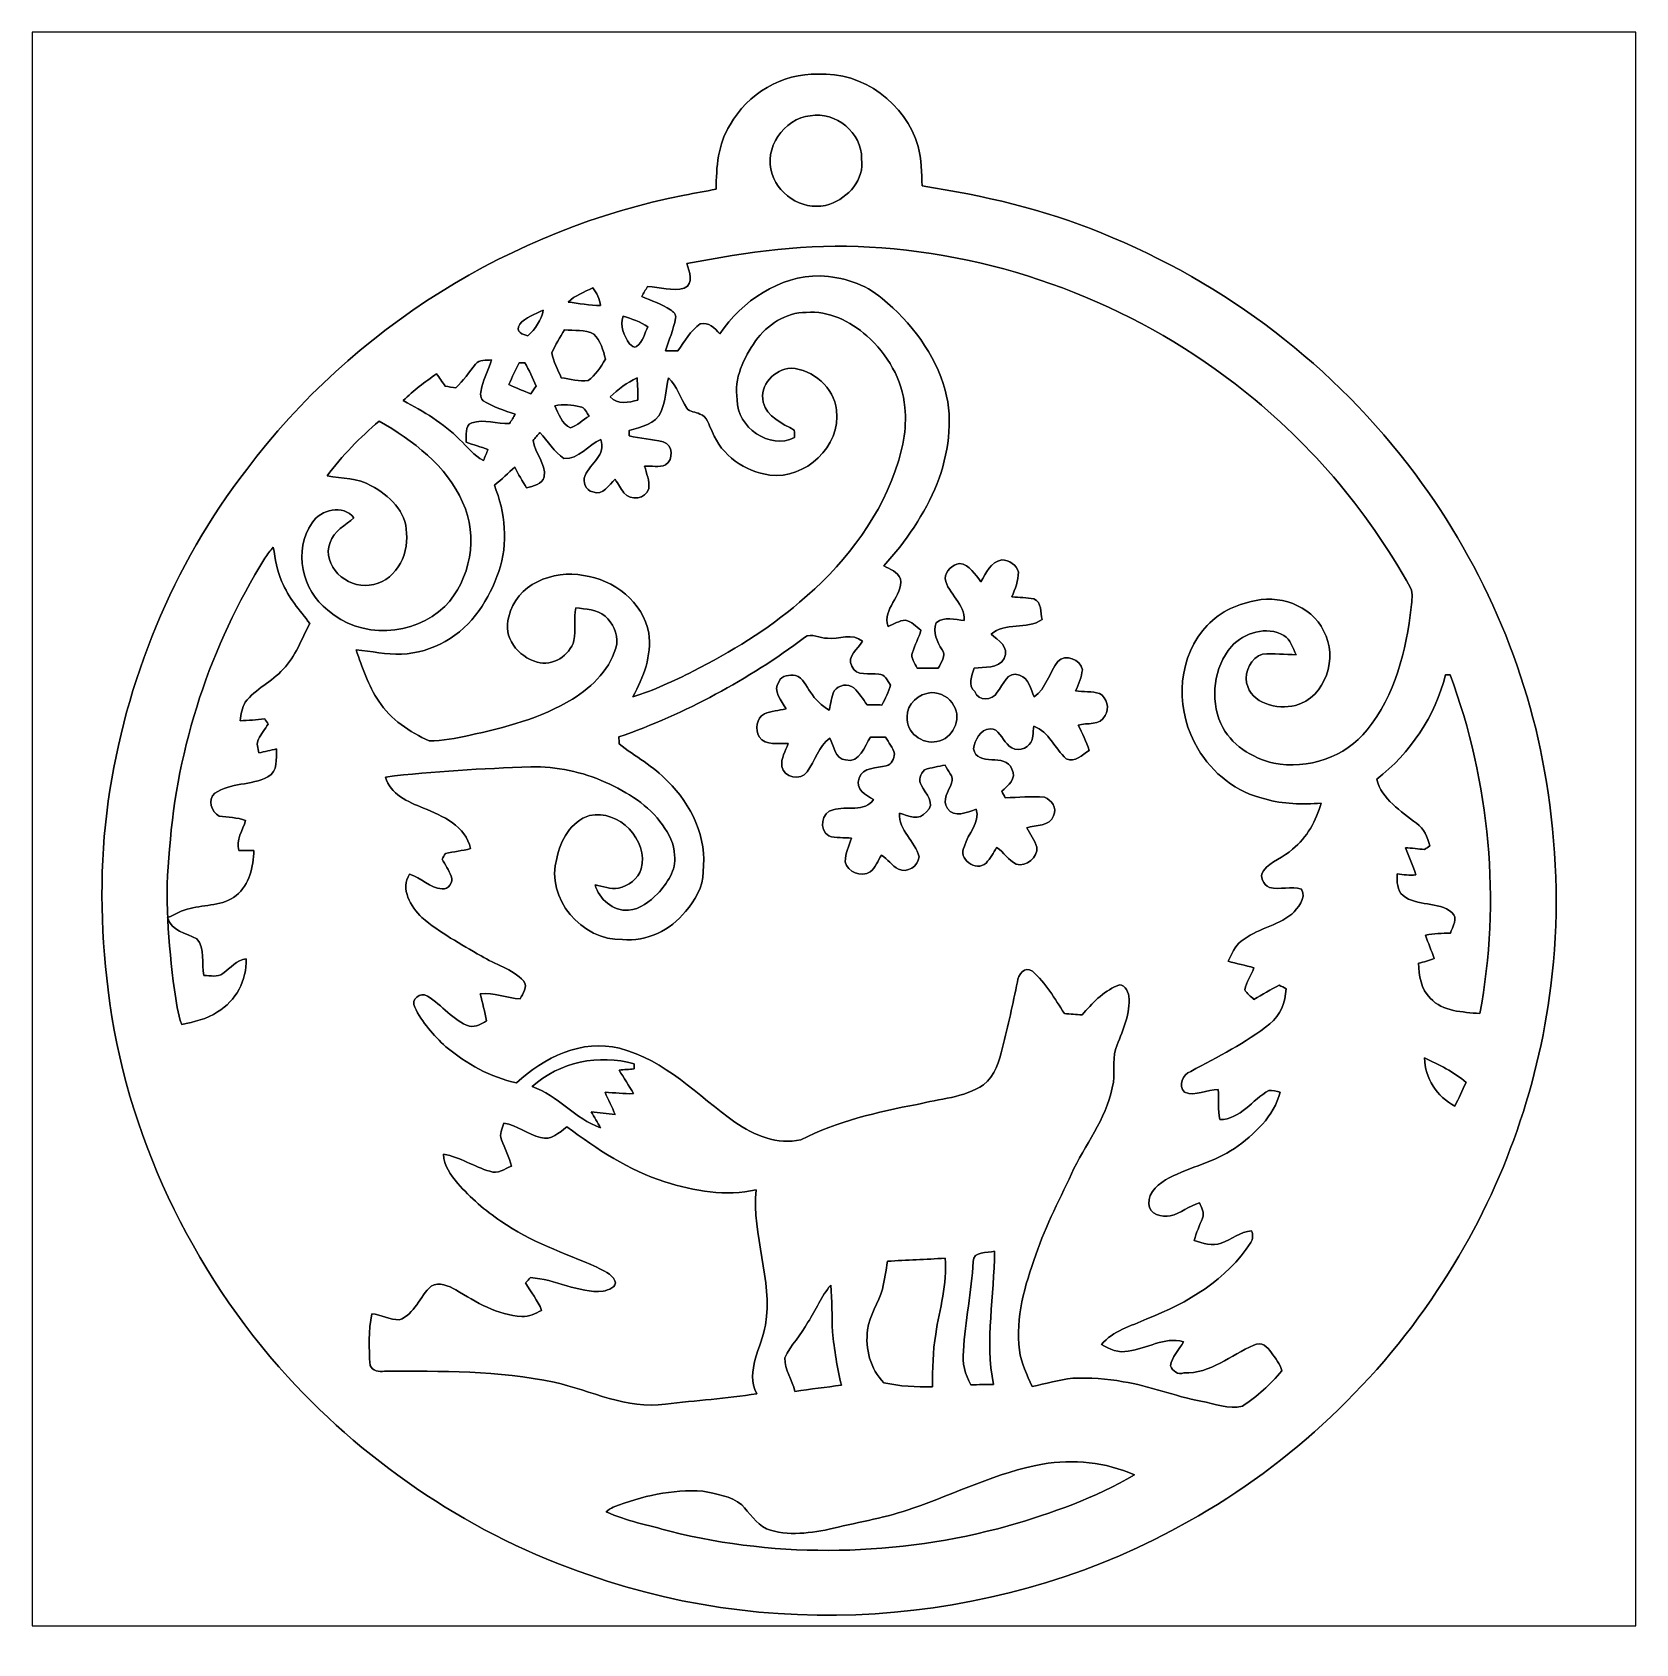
# Model space of a CAD drawing. Header units: centimetres. Extents: x -16.8 to 16.8, y -17 to 16.7.
import ezdxf

# ---------------------------------------------------------------- set-up
doc = ezdxf.new("R2010")
doc.units = ezdxf.units.CM
doc.header["$MEASUREMENT"] = 0
doc.layers.add('Layer 1', color=7, linetype='Continuous')

msp = doc.modelspace()

# ---------------------------------------------------------------- linework, layer by layer
at = {"layer": 'Layer 1', "color": 7}
for points, knots in [([(-16.77458, 16.66875), (-16.77458, 16.66875), (16.77458, 16.66875), (16.77458, 16.66875), (16.77458, 16.66875), (16.77458, 16.66875), (16.77458, -16.66875), (16.77458, -16.66875), (16.77458, -16.66875), (16.77458, -16.66875), (-16.77458, -16.66875), (-16.77458, -16.66875), (-16.77458, -16.66875), (-16.77458, -16.66875), (-16.77458, 16.66875), (-16.77458, 16.66875), (-16.77458, 16.66875), (-16.77458, 16.66875), (-16.77458, 16.66875), (-16.77458, 16.66875)], [0, 0, 0, 0, 0.16666667, 0.16666667, 0.16666667, 0.16666667, 0.33333333, 0.33333333, 0.33333333, 0.33333333, 0.5, 0.5, 0.5, 0.5, 0.66666667, 0.66666667, 0.66666667, 0.66666667, 1, 1, 1, 1]), ([(-2.17346, 14.73165), (-2.42958, 14.33442), (-2.46274, 13.84441), (-2.46486, 13.38474), (-2.46486, 13.38474), (-2.6857, 13.3417), (-2.90759, 13.30501), (-3.12808, 13.25915), (-3.12808, 13.25915), (-6.74405, 12.55183), (-10.07639, 10.47397), (-12.28654, 7.52404), (-12.28654, 7.52404), (-13.83877, 5.51568), (-14.8276, 3.08998), (-15.1832, 0.58032), (-15.1832, 0.58032), (-15.36841, -0.72708), (-15.34971, -2.05916), (-15.18744, -3.36762), (-15.18744, -3.36762), (-14.81914, -6.37328), (-13.45389, -9.22232), (-11.42859, -11.46316), (-11.42859, -11.46316), (-9.71091, -13.33006), (-7.53569, -14.78703), (-5.1308, -15.60583), (-5.1308, -15.60583), (-1.04175, -17.04481), (3.65689, -16.62042), (7.42597, -14.48117), (7.42597, -14.48117), (9.57157, -13.27397), (11.41906, -11.53866), (12.74551, -9.46432), (12.74551, -9.46432), (13.95095, -7.60836), (14.72671, -5.47617), (14.99764, -3.27978), (14.99764, -3.27978), (15.17579, -1.93993), (15.12887, -0.57891), (14.94014, 0.75706), (14.94014, 0.75706), (14.59547, 3.16936), (13.61511, 5.48005), (12.15637, 7.42844), (12.15637, 7.42844), (10.48773, 9.67176), (8.18727, 11.43459), (5.59047, 12.46893), (5.59047, 12.46893), (4.39244, 12.96458), (3.12279, 13.2588), (1.84432, 13.45212), (1.84432, 13.45212), (1.83444, 13.72976), (1.83691, 14.01269), (1.75824, 14.2808), (1.75824, 14.2808), (1.50848, 15.17685), (0.59902, 15.84572), (-0.33549, 15.79174), (-0.33549, 15.79174), (-1.08091, 15.81115), (-1.81293, 15.38252), (-2.17346, 14.73165)], [0, 0, 0, 0, 0.05555556, 0.05555556, 0.05555556, 0.05555556, 0.11111111, 0.11111111, 0.11111111, 0.11111111, 0.16666667, 0.16666667, 0.16666667, 0.16666667, 0.22222222, 0.22222222, 0.22222222, 0.22222222, 0.27777778, 0.27777778, 0.27777778, 0.27777778, 0.33333333, 0.33333333, 0.33333333, 0.33333333, 0.38888889, 0.38888889, 0.38888889, 0.38888889, 0.44444444, 0.44444444, 0.44444444, 0.44444444, 0.5, 0.5, 0.5, 0.5, 0.55555556, 0.55555556, 0.55555556, 0.55555556, 0.61111111, 0.61111111, 0.61111111, 0.61111111, 0.66666667, 0.66666667, 0.66666667, 0.66666667, 0.72222222, 0.72222222, 0.72222222, 0.72222222, 0.77777778, 0.77777778, 0.77777778, 0.77777778, 0.83333333, 0.83333333, 0.83333333, 0.83333333, 0.88888889, 0.88888889, 0.88888889, 0.88888889, 1, 1, 1, 1]), ([(-0.49565, 14.9225), (0.03598, 15.01704), (0.58773, 14.56478), (0.5782, 14.02186), (0.5782, 14.02186), (0.63782, 13.59359), (0.29845, 13.20447), (-0.08678, 13.06971), (-0.08678, 13.06971), (-0.57397, 12.90814), (-1.14229, 13.21717), (-1.29364, 13.70083), (-1.29364, 13.70083), (-1.48273, 14.23811), (-1.04704, 14.86147), (-0.49565, 14.9225)], [0, 0, 0, 0, 0.2, 0.2, 0.2, 0.2, 0.4, 0.4, 0.4, 0.4, 0.6, 0.6, 0.6, 0.6, 1, 1, 1, 1]), ([(-3.08046, 11.82829), (-1.82245, 12.071), (-0.54081, 12.25232), (0.74401, 12.17366), (0.74401, 12.17366), (3.50379, 12.0209), (6.20642, 10.99961), (8.39294, 9.31086), (8.39294, 9.31086), (9.89295, 8.16151), (11.14848, 6.69784), (12.06324, 5.04472), (12.06324, 5.04472), (12.12391, 4.91949), (12.08546, 4.77732), (12.07841, 4.64397), (12.07841, 4.64397), (11.96799, 3.73768), (11.74186, 2.79718), (11.15307, 2.07504), (11.15307, 2.07504), (10.69975, 1.50142), (9.91235, 1.24001), (9.2008, 1.37866), (9.2008, 1.37866), (8.74042, 1.48343), (8.29557, 1.76424), (8.09378, 2.20416), (8.09378, 2.20416), (7.86589, 2.72662), (7.94067, 3.38384), (8.31603, 3.81988), (8.31603, 3.81988), (8.58238, 4.11092), (9.05192, 4.25379), (9.41141, 4.04883), (9.41141, 4.04883), (9.55357, 3.96134), (9.59591, 3.78566), (9.67176, 3.64702), (9.67176, 3.64702), (9.43681, 3.64737), (9.20044, 3.67877), (8.96655, 3.65901), (8.96655, 3.65901), (8.72137, 3.58422), (8.59331, 3.29918), (8.63141, 3.05753), (8.63141, 3.05753), (8.72913, 2.61938), (9.27347, 2.49379), (9.65376, 2.58304), (9.65376, 2.58304), (10.29088, 2.75272), (10.55017, 3.59375), (10.24431, 4.14337), (10.24431, 4.14337), (9.98573, 4.68912), (9.28441, 4.91949), (8.7249, 4.75791), (8.7249, 4.75791), (8.33155, 4.67289), (7.95655, 4.46793), (7.70961, 4.14479), (7.70961, 4.14479), (7.15821, 3.45369), (7.15927, 2.42641), (7.61153, 1.68416), (7.61153, 1.68416), (7.91351, 1.16417), (8.42716, 0.76341), (9.01629, 0.62794), (9.01629, 0.62794), (9.398, 0.51894), (9.79946, 0.51118), (10.19281, 0.54257), (10.19281, 0.54257), (10.08556, 0.17498), (9.89859, -0.17956), (9.59556, -0.42228), (9.59556, -0.42228), (9.40894, -0.59373), (9.14224, -0.6671), (8.9856, -0.87207), (8.9856, -0.87207), (8.89, -0.99554), (8.98313, -1.16911), (9.11084, -1.22026), (9.11084, -1.22026), (9.32991, -1.28446), (9.56698, -1.18357), (9.78253, -1.25942), (9.78253, -1.25942), (9.89259, -1.45168), (9.69962, -1.65418), (9.57827, -1.78153), (9.57827, -1.78153), (9.25971, -2.03024), (8.83567, -2.08915), (8.52205, -2.34844), (8.52205, -2.34844), (8.37918, -2.44651), (8.32591, -2.62255), (8.24406, -2.76789), (8.24406, -2.76789), (8.42398, -2.81693), (8.60884, -2.84798), (8.78664, -2.90689), (8.78664, -2.90689), (8.72737, -3.06105), (8.62154, -3.19899), (8.59367, -3.36409), (8.59367, -3.36409), (8.64129, -3.44488), (8.71784, -3.50238), (8.78699, -3.56376), (8.78699, -3.56376), (8.96161, -3.4611), (9.13624, -3.35739), (9.31651, -3.26425), (9.31651, -3.26425), (9.36343, -3.29106), (9.41035, -3.31787), (9.45797, -3.34504), (9.45797, -3.34504), (9.44104, -3.61985), (9.34332, -3.89784), (9.12072, -4.07529), (9.12072, -4.07529), (8.61236, -4.47428), (8.03275, -4.76673), (7.46513, -5.06942), (7.46513, -5.06942), (7.29297, -5.13644), (7.19843, -5.36363), (7.3339, -5.50792), (7.3339, -5.50792), (7.56356, -5.60105), (7.80521, -5.44301), (8.03981, -5.45006), (8.03981, -5.45006), (8.04474, -5.65961), (8.03275, -5.87234), (8.07191, -6.08013), (8.07191, -6.08013), (8.50971, -6.07589), (8.74748, -5.66173), (9.09567, -5.46982), (9.09567, -5.46982), (9.17681, -5.46453), (9.25583, -5.48993), (9.33521, -5.50474), (9.33521, -5.50474), (9.20679, -6.01274), (8.79157, -6.3941), (8.376, -6.68267), (8.376, -6.68267), (7.95972, -6.96666), (7.45702, -7.06896), (7.01393, -7.29791), (7.01393, -7.29791), (6.81002, -7.40728), (6.57049, -7.58402), (6.58566, -7.84472), (6.58566, -7.84472), (6.58812, -8.05744), (6.864, -8.13259), (7.0358, -8.09272), (7.0358, -8.09272), (7.25417, -8.04016), (7.43056, -7.88035), (7.64752, -7.81897), (7.64752, -7.81897), (7.68244, -7.91986), (7.75723, -8.02816), (7.71137, -8.13823), (7.71137, -8.13823), (7.65034, -8.29345), (7.57696, -8.44374), (7.53745, -8.60707), (7.53745, -8.60707), (7.71666, -8.66775), (7.91598, -8.7309), (8.10225, -8.66493), (8.10225, -8.66493), (8.31356, -8.57956), (8.5023, -8.42821), (8.73584, -8.40599), (8.73584, -8.40599), (8.76688, -8.48466), (8.77147, -8.57673), (8.72067, -8.64941), (8.72067, -8.64941), (8.22501, -9.43187), (7.38787, -9.91729), (6.54509, -10.24996), (6.54509, -10.24996), (6.21771, -10.40236), (5.83283, -10.49232), (5.59576, -10.78547), (5.59576, -10.78547), (5.76615, -10.88072), (5.95559, -10.97174), (6.15668, -10.92094), (6.15668, -10.92094), (6.54756, -10.87896), (6.90668, -10.61473), (7.31097, -10.7255), (7.31097, -10.7255), (7.22418, -10.89625), (7.06543, -11.03806), (7.03721, -11.2328), (7.03721, -11.2328), (7.08484, -11.33651), (7.19208, -11.42647), (7.3212, -11.37849), (7.3212, -11.37849), (7.87964, -11.40601), (8.2991, -10.99891), (8.78487, -10.79959), (8.78487, -10.79959), (8.93586, -10.71562), (9.07979, -10.83557), (9.15, -10.95657), (9.15, -10.95657), (9.23325, -11.07475), (9.33803, -11.19117), (9.36837, -11.33792), (9.36837, -11.33792), (9.13271, -11.61979), (8.85084, -11.8678), (8.5471, -12.07382), (8.5471, -12.07382), (8.25712, -12.14896), (7.96149, -12.01632), (7.67609, -11.97292), (7.67609, -11.97292), (7.12611, -11.86603), (6.60471, -11.64731), (6.05014, -11.56194), (6.05014, -11.56194), (5.70265, -11.49985), (5.34846, -11.47445), (4.99639, -11.48997), (4.99639, -11.48997), (4.70782, -11.52207), (4.42771, -11.60074), (4.14584, -11.6653), (4.14584, -11.6653), (4.03542, -11.42012), (3.92324, -11.17177), (3.87844, -10.90507), (3.87844, -10.90507), (3.79695, -10.22103), (3.99203, -9.54652), (4.22099, -8.91011), (4.22099, -8.91011), (4.42877, -8.28181), (4.75192, -7.70149), (5.02003, -7.09895), (5.02003, -7.09895), (5.32342, -6.51263), (5.74393, -5.96336), (5.84482, -5.29308), (5.84482, -5.29308), (5.88222, -5.0359), (5.81201, -4.76074), (5.92208, -4.51697), (5.92208, -4.51697), (6.05049, -4.19206), (6.20289, -3.85586), (6.16938, -3.49779), (6.16938, -3.49779), (6.14892, -3.38279), (6.06566, -3.21028), (5.92208, -3.27766), (5.92208, -3.27766), (5.6261, -3.40607), (5.39715, -3.64984), (5.18971, -3.88973), (5.18971, -3.88973), (5.06624, -3.87985), (4.94312, -3.86997), (4.82036, -3.86009), (4.82036, -3.86009), (4.61786, -3.55177), (4.43159, -3.22051), (4.15149, -2.97498), (4.15149, -2.97498), (3.98604, -2.85362), (3.84916, -3.0547), (3.83963, -3.19476), (3.83963, -3.19476), (3.73768, -3.65478), (3.64878, -4.11798), (3.52213, -4.572), (3.52213, -4.572), (3.45969, -4.85528), (3.36797, -5.16431), (3.12632, -5.34846), (3.12632, -5.34846), (2.71956, -5.62998), (2.20592, -5.64056), (1.74131, -5.76051), (1.74131, -5.76051), (0.90699, -5.92138), (0.06985, -6.11082), (-0.69144, -6.50134), (-0.69144, -6.50134), (-1.17828, -6.61353), (-1.67852, -6.40821), (-2.07292, -6.13022), (-2.07292, -6.13022), (-2.84974, -5.582), (-3.53413, -4.82671), (-4.48522, -4.58787), (-4.48522, -4.58787), (-5.2765, -4.3875), (-6.07342, -4.78226), (-6.64139, -5.31001), (-6.64139, -5.31001), (-7.19032, -5.19853), (-7.68985, -4.90679), (-8.11812, -4.55401), (-8.11812, -4.55401), (-8.38165, -4.31941), (-8.6166, -4.04319), (-8.77288, -3.72569), (-8.77288, -3.72569), (-8.86531, -3.57399), (-8.65611, -3.39549), (-8.50759, -3.49814), (-8.50759, -3.49814), (-8.19644, -3.68229), (-7.97419, -4.00614), (-7.62317, -4.12785), (-7.62317, -4.12785), (-7.48983, -4.14937), (-7.37835, -4.07423), (-7.26899, -4.01496), (-7.26899, -4.01496), (-7.30532, -3.82446), (-7.35436, -3.63679), (-7.39951, -3.4484), (-7.39951, -3.4484), (-7.118, -3.41559), (-6.84706, -3.53095), (-6.56943, -3.556), (-6.56943, -3.556), (-6.50981, -3.44382), (-6.39657, -3.30341), (-6.49323, -3.17888), (-6.49323, -3.17888), (-6.73382, -2.921), (-7.08731, -2.83281), (-7.38329, -2.65642), (-7.38329, -2.65642), (-7.80733, -2.4063), (-8.24794, -2.17205), (-8.62401, -1.85067), (-8.62401, -1.85067), (-8.85261, -1.62842), (-9.08191, -1.24919), (-8.87871, -0.94227), (-8.87871, -0.94227), (-8.63847, -1.01882), (-8.45926, -1.23366), (-8.19997, -1.25236), (-8.19997, -1.25236), (-8.06238, -1.27953), (-7.96008, -1.10349), (-8.00876, -0.98566), (-8.00876, -0.98566), (-8.05639, -0.85866), (-8.13682, -0.74789), (-8.20067, -0.629), (-8.20067, -0.629), (-8.17633, -0.58984), (-8.15199, -0.55069), (-8.128, -0.51188), (-8.128, -0.51188), (-7.95408, -0.47872), (-7.7784, -0.45191), (-7.60589, -0.41099), (-7.60589, -0.41099), (-7.70431, 0.06632), (-8.1855, 0.27411), (-8.59155, 0.43921), (-8.59155, 0.43921), (-8.9087, 0.56621), (-9.28405, 0.72884), (-9.38424, 1.08761), (-9.38424, 1.08761), (-8.37494, 1.21285), (-7.35824, 1.26083), (-6.34259, 1.3014), (-6.34259, 1.3014), (-5.80531, 1.30845), (-5.26556, 1.19909), (-4.77626, 0.97543), (-4.77626, 0.97543), (-4.32576, 0.76694), (-3.87421, 0.50094), (-3.58669, 0.08396), (-3.58669, 0.08396), (-3.45758, -0.10266), (-3.33481, -0.31256), (-3.33834, -0.54786), (-3.33834, -0.54786), (-3.29353, -0.86113), (-3.49179, -1.1363), (-3.69147, -1.3529), (-3.69147, -1.3529), (-3.85692, -1.51836), (-4.05342, -1.67887), (-4.29648, -1.69863), (-4.29648, -1.69863), (-4.61857, -1.71979), (-4.91878, -1.47038), (-4.99745, -1.16487), (-4.99745, -1.16487), (-4.83835, -1.20156), (-4.67466, -1.26612), (-4.50921, -1.24072), (-4.50921, -1.24072), (-4.30283, -1.18639), (-4.09857, -1.04528), (-4.0319, -0.83467), (-4.0319, -0.83467), (-3.87562, -0.23283), (-4.50568, 0.41734), (-5.11281, 0.28328), (-5.11281, 0.28328), (-5.5058, 0.15946), (-5.72488, -0.2353), (-5.80002, -0.61701), (-5.80002, -0.61701), (-6.03956, -1.44921), (-5.27509, -2.33998), (-4.42807, -2.3114), (-4.42807, -2.3114), (-3.92077, -2.36185), (-3.41948, -2.11702), (-3.10515, -1.72649), (-3.10515, -1.72649), (-2.90795, -1.49507), (-2.73897, -1.2125), (-2.73897, -0.89923), (-2.73897, -0.89923), (-2.65218, -0.18909), (-2.97921, 0.51294), (-3.48051, 0.99977), (-3.48051, 0.99977), (-3.77402, 1.31586), (-4.16172, 1.51624), (-4.49686, 1.78153), (-4.49686, 1.78153), (-4.49756, 1.83021), (-4.49827, 1.87854), (-4.49898, 1.92687), (-4.49898, 1.92687), (-3.10621, 2.41229), (-1.7967, 3.1242), (-0.61489, 4.00509), (-0.61489, 4.00509), (-0.47061, 4.12538), (-0.29704, 3.97581), (-0.13617, 3.98956), (-0.13617, 3.98956), (0.09807, 3.96699), (0.39123, 4.10951), (0.59302, 3.92712), (0.59302, 3.92712), (0.51047, 3.76061), (0.26247, 3.61809), (0.37112, 3.40678), (0.37112, 3.40678), (0.46249, 3.18135), (0.75001, 3.2706), (0.93592, 3.23991), (0.93592, 3.23991), (1.06751, 3.24485), (1.11513, 3.09774), (1.18392, 3.01202), (1.18392, 3.01202), (1.14618, 2.86456), (1.07068, 2.73015), (1.0033, 2.59433), (1.0033, 2.59433), (0.89782, 2.5975), (0.8001, 2.59397), (0.69638, 2.59644), (0.69638, 2.59644), (0.60219, 2.71568), (0.52776, 2.85256), (0.41169, 2.95204), (0.41169, 2.95204), (0.29386, 3.05823), (0.09666, 3.0099), (0.00423, 2.89278), (0.00423, 2.89278), (-0.05398, 2.76472), (-0.06244, 2.61973), (-0.10195, 2.48497), (-0.10195, 2.48497), (-0.25718, 2.58163), (-0.39758, 2.70475), (-0.48966, 2.86385), (-0.48966, 2.86385), (-0.58279, 2.98768), (-0.64982, 3.15877), (-0.80716, 3.21451), (-0.80716, 3.21451), (-0.92463, 3.22404), (-1.09502, 3.22051), (-1.14794, 3.08716), (-1.14794, 3.08716), (-1.29787, 2.88819), (-1.09396, 2.68711), (-1.00295, 2.51389), (-1.00295, 2.51389), (-1.15429, 2.47756), (-1.31516, 2.47297), (-1.45733, 2.40771), (-1.45733, 2.40771), (-1.62666, 2.32198), (-1.65312, 2.07963), (-1.56457, 1.92723), (-1.56457, 1.92723), (-1.42522, 1.73284), (-1.16734, 1.80481), (-0.96238, 1.78611), (-0.96238, 1.78611), (-1.01212, 1.63089), (-1.11443, 1.47779), (-1.09149, 1.30951), (-1.09149, 1.30951), (-1.05234, 1.07315), (-0.69815, 1.00401), (-0.56198, 1.19486), (-0.56198, 1.19486), (-0.39546, 1.42416), (-0.32879, 1.72826), (-0.08784, 1.89971), (-0.08784, 1.89971), (-0.00423, 1.75295), (0.02011, 1.46121), (0.24306, 1.44427), (0.24306, 1.44427), (0.54398, 1.36772), (0.63324, 1.74272), (0.76341, 1.91982), (0.76341, 1.91982), (0.86677, 1.9237), (0.97578, 1.92229), (1.08056, 1.9244), (1.08056, 1.9244), (1.14053, 1.80904), (1.23331, 1.70462), (1.264, 1.57586), (1.264, 1.57586), (1.25871, 1.47249), (1.20333, 1.34832), (1.09291, 1.32503), (1.09291, 1.32503), (0.90452, 1.26541), (0.59408, 1.30316), (0.52423, 1.06186), (0.52423, 1.06186), (0.43251, 0.83079), (0.66569, 0.70485), (0.82868, 0.61913), (0.82868, 0.61913), (0.64135, 0.34114), (0.25894, 0.4893), (-0.01905, 0.40181), (-0.01905, 0.40181), (-0.26141, 0.3623), (-0.31997, -0.02187), (-0.11042, -0.14358), (-0.11042, -0.14358), (0.04233, -0.1972), (0.21061, -0.17074), (0.36936, -0.1905), (0.36936, -0.1905), (0.31115, -0.35101), (0.2353, -0.50906), (0.23707, -0.68439), (0.23707, -0.68439), (0.27552, -0.90664), (0.57326, -1.01036), (0.75706, -0.89853), (0.75706, -0.89853), (0.86889, -0.80574), (0.91511, -0.66146), (0.99483, -0.54398), (0.99483, -0.54398), (1.11831, -0.63429), (1.21285, -0.76306), (1.34691, -0.84032), (1.34691, -0.84032), (1.53353, -0.93169), (1.7653, -0.77752), (1.77871, -0.58244), (1.77871, -0.58244), (1.70286, -0.25118), (1.34726, -0.0314), (1.3716, 0.33267), (1.3716, 0.33267), (1.55293, 0.27481), (1.78929, 0.16334), (1.93322, 0.36019), (1.93322, 0.36019), (2.14207, 0.52564), (1.9117, 0.74471), (1.83092, 0.91228), (1.83092, 0.91228), (1.75225, 1.01741), (1.80693, 1.15993), (1.89689, 1.23754), (1.89689, 1.23754), (2.03376, 1.29011), (2.18405, 1.30351), (2.32657, 1.33773), (2.32657, 1.33773), (2.37173, 1.21849), (2.52236, 1.10173), (2.45886, 0.96132), (2.45886, 0.96132), (2.407, 0.79269), (2.24649, 0.60643), (2.37278, 0.43251), (2.37278, 0.43251), (2.50931, 0.21766), (2.78836, 0.35031), (2.97603, 0.41451), (2.97603, 0.41451), (3.0607, 0.12488), (2.79823, -0.09454), (2.7305, -0.35666), (2.7305, -0.35666), (2.56963, -0.61913), (2.97533, -0.91087), (3.18029, -0.71191), (3.18029, -0.71191), (3.27484, -0.61736), (3.33904, -0.49989), (3.40254, -0.38382), (3.40254, -0.38382), (3.55388, -0.48542), (3.65231, -0.6537), (3.81459, -0.73801), (3.81459, -0.73801), (4.02202, -0.79128), (4.27531, -0.59937), (4.24215, -0.37641), (4.24215, -0.37641), (4.19947, -0.23072), (4.10316, -0.1083), (4.03366, 0.02434), (4.03366, 0.02434), (4.21605, 0.08714), (4.52332, 0.04586), (4.59105, 0.27869), (4.59105, 0.27869), (4.67466, 0.44344), (4.54589, 0.60219), (4.40478, 0.66322), (4.40478, 0.66322), (4.13173, 0.69109), (3.85657, 0.66075), (3.58316, 0.65334), (3.58316, 0.65334), (3.55812, 0.69956), (3.53307, 0.74542), (3.50838, 0.79128), (3.50838, 0.79128), (3.63855, 0.9077), (3.83046, 1.04916), (3.72357, 1.25307), (3.72357, 1.25307), (3.58316, 1.61361), (3.00179, 1.27635), (2.91571, 1.67887), (2.91571, 1.67887), (2.95134, 1.85843), (3.0547, 2.09021), (3.26849, 2.09479), (3.26849, 2.09479), (3.44911, 2.10996), (3.50943, 1.87854), (3.62091, 1.78329), (3.62091, 1.78329), (3.71934, 1.62913), (3.98145, 1.62525), (4.08587, 1.7713), (4.08587, 1.7713), (4.18536, 1.87043), (4.1596, 2.02177), (4.17865, 2.14806), (4.17865, 2.14806), (4.5025, 2.03941), (4.61786, 1.68099), (4.85881, 1.47108), (4.85881, 1.47108), (5.03978, 1.37125), (5.19218, 1.56245), (5.33576, 1.64394), (5.33576, 1.64394), (5.28426, 1.83021), (5.19254, 2.0006), (5.10822, 2.17276), (5.10822, 2.17276), (5.28884, 2.22709), (5.57424, 2.15971), (5.67267, 2.37137), (5.67267, 2.37137), (5.77532, 2.52413), (5.70336, 2.7432), (5.5566, 2.83739), (5.5566, 2.83739), (5.39327, 2.88008), (5.22182, 2.87196), (5.05531, 2.88784), (5.05531, 2.88784), (5.11281, 3.03177), (5.18301, 3.17324), (5.19606, 3.33058), (5.19606, 3.33058), (5.16079, 3.55212), (4.84117, 3.67277), (4.68312, 3.50202), (4.68312, 3.50202), (4.50003, 3.26778), (4.43936, 2.94181), (4.18606, 2.7626), (4.18606, 2.7626), (4.11868, 2.91853), (4.07846, 3.15948), (3.88373, 3.21522), (3.88373, 3.21522), (3.62126, 3.32034), (3.54295, 3.01378), (3.41418, 2.85962), (3.41418, 2.85962), (3.32034, 2.68534), (3.01449, 2.66806), (2.94464, 2.87479), (2.94464, 2.87479), (2.78906, 3.00884), (2.8889, 3.20393), (2.93053, 3.36374), (2.93053, 3.36374), (3.14043, 3.40395), (3.44664, 3.33939), (3.55988, 3.56799), (3.55988, 3.56799), (3.67383, 3.80929), (3.43676, 3.95005), (3.28542, 4.0767), (3.28542, 4.0767), (3.57752, 4.33423), (4.03578, 4.1589), (4.35257, 4.38362), (4.35257, 4.38362), (4.31976, 4.52014), (4.35222, 4.75015), (4.18147, 4.81224), (4.18147, 4.81224), (4.03119, 4.84717), (3.87597, 4.84223), (3.72286, 4.85387), (3.72286, 4.85387), (3.78777, 5.02214), (3.85939, 5.19254), (3.85798, 5.37669), (3.85798, 5.37669), (3.83222, 5.53332), (3.65407, 5.61904), (3.5112, 5.62892), (3.5112, 5.62892), (3.27448, 5.59364), (3.18664, 5.35058), (3.07446, 5.17384), (3.07446, 5.17384), (2.95522, 5.32553), (2.83669, 5.52485), (2.62784, 5.55696), (2.62784, 5.55696), (2.47685, 5.53544), (2.3308, 5.39538), (2.32339, 5.23946), (2.32339, 5.23946), (2.38266, 4.91455), (2.75308, 4.70958), (2.72591, 4.36069), (2.72591, 4.36069), (2.53118, 4.37833), (2.30611, 4.46052), (2.1396, 4.31588), (2.1396, 4.31588), (2.06269, 4.11656), (2.15336, 3.91442), (2.26483, 3.74897), (2.26483, 3.74897), (2.35162, 3.61844), (2.2352, 3.48262), (2.18193, 3.36444), (2.18193, 3.36444), (2.03412, 3.36621), (1.8863, 3.36726), (1.73884, 3.36762), (1.73884, 3.36762), (1.69545, 3.46992), (1.59491, 3.57505), (1.63901, 3.69253), (1.63901, 3.69253), (1.69686, 3.84916), (1.77024, 3.99979), (1.81928, 4.1596), (1.81928, 4.1596), (1.71309, 4.23157), (1.62489, 4.34587), (1.49331, 4.36986), (1.49331, 4.36986), (1.36384, 4.35928), (1.25095, 4.28731), (1.13312, 4.24004), (1.13312, 4.24004), (0.99836, 4.60587), (1.44851, 4.86728), (1.39065, 5.23452), (1.39065, 5.23452), (1.33385, 5.38268), (1.16664, 5.43348), (1.04034, 5.50651), (1.04034, 5.50651), (1.50424, 6.01169), (1.89653, 6.59095), (2.15971, 7.22559), (2.15971, 7.22559), (2.39183, 7.8426), (2.49767, 8.53334), (2.32869, 9.17998), (2.32869, 9.17998), (2.10926, 9.94022), (1.61537, 10.59991), (1.01071, 11.0998), (1.01071, 11.0998), (0.64805, 11.40319), (0.17815, 11.55065), (-0.28893, 11.57111), (-0.28893, 11.57111), (-1.14512, 11.57711), (-1.91911, 11.04618), (-2.39148, 10.36073), (-2.39148, 10.36073), (-2.49837, 10.47538), (-2.61691, 10.61438), (-2.79964, 10.56675), (-2.79964, 10.56675), (-3.00249, 10.42282), (-3.1242, 10.20198), (-3.26672, 10.00442), (-3.26672, 10.00442), (-3.33128, 10.00442), (-3.4604, 10.00478), (-3.52496, 10.00478), (-3.52496, 10.00478), (-3.45652, 10.23197), (-3.35703, 10.44963), (-3.31399, 10.68387), (-3.31399, 10.68387), (-3.29847, 10.76113), (-3.36197, 10.82463), (-3.42053, 10.86344), (-3.42053, 10.86344), (-3.60715, 10.98338), (-3.82058, 11.05147), (-4.02273, 11.14072), (-4.02273, 11.14072), (-3.98357, 11.21022), (-3.94264, 11.27866), (-3.90066, 11.34674), (-3.90066, 11.34674), (-3.64666, 11.34851), (-3.38032, 11.2395), (-3.13196, 11.31499), (-3.13196, 11.31499), (-2.92276, 11.41024), (-3.0286, 11.66213), (-3.08046, 11.82829)], [0, 0, 0, 0, 0.00446429, 0.00446429, 0.00446429, 0.00446429, 0.00892857, 0.00892857, 0.00892857, 0.00892857, 0.01339286, 0.01339286, 0.01339286, 0.01339286, 0.01785714, 0.01785714, 0.01785714, 0.01785714, 0.02232143, 0.02232143, 0.02232143, 0.02232143, 0.02678571, 0.02678571, 0.02678571, 0.02678571, 0.03125, 0.03125, 0.03125, 0.03125, 0.03571429, 0.03571429, 0.03571429, 0.03571429, 0.04017857, 0.04017857, 0.04017857, 0.04017857, 0.04464286, 0.04464286, 0.04464286, 0.04464286, 0.04910714, 0.04910714, 0.04910714, 0.04910714, 0.05357143, 0.05357143, 0.05357143, 0.05357143, 0.05803571, 0.05803571, 0.05803571, 0.05803571, 0.0625, 0.0625, 0.0625, 0.0625, 0.06696429, 0.06696429, 0.06696429, 0.06696429, 0.07142857, 0.07142857, 0.07142857, 0.07142857, 0.07589286, 0.07589286, 0.07589286, 0.07589286, 0.08035714, 0.08035714, 0.08035714, 0.08035714, 0.08482143, 0.08482143, 0.08482143, 0.08482143, 0.08928571, 0.08928571, 0.08928571, 0.08928571, 0.09375, 0.09375, 0.09375, 0.09375, 0.09821429, 0.09821429, 0.09821429, 0.09821429, 0.10267857, 0.10267857, 0.10267857, 0.10267857, 0.10714286, 0.10714286, 0.10714286, 0.10714286, 0.11160714, 0.11160714, 0.11160714, 0.11160714, 0.11607143, 0.11607143, 0.11607143, 0.11607143, 0.12053571, 0.12053571, 0.12053571, 0.12053571, 0.125, 0.125, 0.125, 0.125, 0.12946429, 0.12946429, 0.12946429, 0.12946429, 0.13392857, 0.13392857, 0.13392857, 0.13392857, 0.13839286, 0.13839286, 0.13839286, 0.13839286, 0.14285714, 0.14285714, 0.14285714, 0.14285714, 0.14732143, 0.14732143, 0.14732143, 0.14732143, 0.15178571, 0.15178571, 0.15178571, 0.15178571, 0.15625, 0.15625, 0.15625, 0.15625, 0.16071429, 0.16071429, 0.16071429, 0.16071429, 0.16517857, 0.16517857, 0.16517857, 0.16517857, 0.16964286, 0.16964286, 0.16964286, 0.16964286, 0.17410714, 0.17410714, 0.17410714, 0.17410714, 0.17857143, 0.17857143, 0.17857143, 0.17857143, 0.18303571, 0.18303571, 0.18303571, 0.18303571, 0.1875, 0.1875, 0.1875, 0.1875, 0.19196429, 0.19196429, 0.19196429, 0.19196429, 0.19642857, 0.19642857, 0.19642857, 0.19642857, 0.20089286, 0.20089286, 0.20089286, 0.20089286, 0.20535714, 0.20535714, 0.20535714, 0.20535714, 0.20982143, 0.20982143, 0.20982143, 0.20982143, 0.21428571, 0.21428571, 0.21428571, 0.21428571, 0.21875, 0.21875, 0.21875, 0.21875, 0.22321429, 0.22321429, 0.22321429, 0.22321429, 0.22767857, 0.22767857, 0.22767857, 0.22767857, 0.23214286, 0.23214286, 0.23214286, 0.23214286, 0.23660714, 0.23660714, 0.23660714, 0.23660714, 0.24107143, 0.24107143, 0.24107143, 0.24107143, 0.24553571, 0.24553571, 0.24553571, 0.24553571, 0.25, 0.25, 0.25, 0.25, 0.25446429, 0.25446429, 0.25446429, 0.25446429, 0.25892857, 0.25892857, 0.25892857, 0.25892857, 0.26339286, 0.26339286, 0.26339286, 0.26339286, 0.26785714, 0.26785714, 0.26785714, 0.26785714, 0.27232143, 0.27232143, 0.27232143, 0.27232143, 0.27678571, 0.27678571, 0.27678571, 0.27678571, 0.28125, 0.28125, 0.28125, 0.28125, 0.28571429, 0.28571429, 0.28571429, 0.28571429, 0.29017857, 0.29017857, 0.29017857, 0.29017857, 0.29464286, 0.29464286, 0.29464286, 0.29464286, 0.29910714, 0.29910714, 0.29910714, 0.29910714, 0.30357143, 0.30357143, 0.30357143, 0.30357143, 0.30803571, 0.30803571, 0.30803571, 0.30803571, 0.3125, 0.3125, 0.3125, 0.3125, 0.31696429, 0.31696429, 0.31696429, 0.31696429, 0.32142857, 0.32142857, 0.32142857, 0.32142857, 0.32589286, 0.32589286, 0.32589286, 0.32589286, 0.33035714, 0.33035714, 0.33035714, 0.33035714, 0.33482143, 0.33482143, 0.33482143, 0.33482143, 0.33928571, 0.33928571, 0.33928571, 0.33928571, 0.34375, 0.34375, 0.34375, 0.34375, 0.34821429, 0.34821429, 0.34821429, 0.34821429, 0.35267857, 0.35267857, 0.35267857, 0.35267857, 0.35714286, 0.35714286, 0.35714286, 0.35714286, 0.36160714, 0.36160714, 0.36160714, 0.36160714, 0.36607143, 0.36607143, 0.36607143, 0.36607143, 0.37053571, 0.37053571, 0.37053571, 0.37053571, 0.375, 0.375, 0.375, 0.375, 0.37946429, 0.37946429, 0.37946429, 0.37946429, 0.38392857, 0.38392857, 0.38392857, 0.38392857, 0.38839286, 0.38839286, 0.38839286, 0.38839286, 0.39285714, 0.39285714, 0.39285714, 0.39285714, 0.39732143, 0.39732143, 0.39732143, 0.39732143, 0.40178571, 0.40178571, 0.40178571, 0.40178571, 0.40625, 0.40625, 0.40625, 0.40625, 0.41071429, 0.41071429, 0.41071429, 0.41071429, 0.41517857, 0.41517857, 0.41517857, 0.41517857, 0.41964286, 0.41964286, 0.41964286, 0.41964286, 0.42410714, 0.42410714, 0.42410714, 0.42410714, 0.42857143, 0.42857143, 0.42857143, 0.42857143, 0.43303571, 0.43303571, 0.43303571, 0.43303571, 0.4375, 0.4375, 0.4375, 0.4375, 0.44196429, 0.44196429, 0.44196429, 0.44196429, 0.44642857, 0.44642857, 0.44642857, 0.44642857, 0.45089286, 0.45089286, 0.45089286, 0.45089286, 0.45535714, 0.45535714, 0.45535714, 0.45535714, 0.45982143, 0.45982143, 0.45982143, 0.45982143, 0.46428571, 0.46428571, 0.46428571, 0.46428571, 0.46875, 0.46875, 0.46875, 0.46875, 0.47321429, 0.47321429, 0.47321429, 0.47321429, 0.47767857, 0.47767857, 0.47767857, 0.47767857, 0.48214286, 0.48214286, 0.48214286, 0.48214286, 0.48660714, 0.48660714, 0.48660714, 0.48660714, 0.49107143, 0.49107143, 0.49107143, 0.49107143, 0.49553571, 0.49553571, 0.49553571, 0.49553571, 0.5, 0.5, 0.5, 0.5, 0.50446429, 0.50446429, 0.50446429, 0.50446429, 0.50892857, 0.50892857, 0.50892857, 0.50892857, 0.51339286, 0.51339286, 0.51339286, 0.51339286, 0.51785714, 0.51785714, 0.51785714, 0.51785714, 0.52232143, 0.52232143, 0.52232143, 0.52232143, 0.52678571, 0.52678571, 0.52678571, 0.52678571, 0.53125, 0.53125, 0.53125, 0.53125, 0.53571429, 0.53571429, 0.53571429, 0.53571429, 0.54017857, 0.54017857, 0.54017857, 0.54017857, 0.54464286, 0.54464286, 0.54464286, 0.54464286, 0.54910714, 0.54910714, 0.54910714, 0.54910714, 0.55357143, 0.55357143, 0.55357143, 0.55357143, 0.55803571, 0.55803571, 0.55803571, 0.55803571, 0.5625, 0.5625, 0.5625, 0.5625, 0.56696429, 0.56696429, 0.56696429, 0.56696429, 0.57142857, 0.57142857, 0.57142857, 0.57142857, 0.57589286, 0.57589286, 0.57589286, 0.57589286, 0.58035714, 0.58035714, 0.58035714, 0.58035714, 0.58482143, 0.58482143, 0.58482143, 0.58482143, 0.58928571, 0.58928571, 0.58928571, 0.58928571, 0.59375, 0.59375, 0.59375, 0.59375, 0.59821429, 0.59821429, 0.59821429, 0.59821429, 0.60267857, 0.60267857, 0.60267857, 0.60267857, 0.60714286, 0.60714286, 0.60714286, 0.60714286, 0.61160714, 0.61160714, 0.61160714, 0.61160714, 0.61607143, 0.61607143, 0.61607143, 0.61607143, 0.62053571, 0.62053571, 0.62053571, 0.62053571, 0.625, 0.625, 0.625, 0.625, 0.62946429, 0.62946429, 0.62946429, 0.62946429, 0.63392857, 0.63392857, 0.63392857, 0.63392857, 0.63839286, 0.63839286, 0.63839286, 0.63839286, 0.64285714, 0.64285714, 0.64285714, 0.64285714, 0.64732143, 0.64732143, 0.64732143, 0.64732143, 0.65178571, 0.65178571, 0.65178571, 0.65178571, 0.65625, 0.65625, 0.65625, 0.65625, 0.66071429, 0.66071429, 0.66071429, 0.66071429, 0.66517857, 0.66517857, 0.66517857, 0.66517857, 0.66964286, 0.66964286, 0.66964286, 0.66964286, 0.67410714, 0.67410714, 0.67410714, 0.67410714, 0.67857143, 0.67857143, 0.67857143, 0.67857143, 0.68303571, 0.68303571, 0.68303571, 0.68303571, 0.6875, 0.6875, 0.6875, 0.6875, 0.69196429, 0.69196429, 0.69196429, 0.69196429, 0.69642857, 0.69642857, 0.69642857, 0.69642857, 0.70089286, 0.70089286, 0.70089286, 0.70089286, 0.70535714, 0.70535714, 0.70535714, 0.70535714, 0.70982143, 0.70982143, 0.70982143, 0.70982143, 0.71428571, 0.71428571, 0.71428571, 0.71428571, 0.71875, 0.71875, 0.71875, 0.71875, 0.72321429, 0.72321429, 0.72321429, 0.72321429, 0.72767857, 0.72767857, 0.72767857, 0.72767857, 0.73214286, 0.73214286, 0.73214286, 0.73214286, 0.73660714, 0.73660714, 0.73660714, 0.73660714, 0.74107143, 0.74107143, 0.74107143, 0.74107143, 0.74553571, 0.74553571, 0.74553571, 0.74553571, 0.75, 0.75, 0.75, 0.75, 0.75446429, 0.75446429, 0.75446429, 0.75446429, 0.75892857, 0.75892857, 0.75892857, 0.75892857, 0.76339286, 0.76339286, 0.76339286, 0.76339286, 0.76785714, 0.76785714, 0.76785714, 0.76785714, 0.77232143, 0.77232143, 0.77232143, 0.77232143, 0.77678571, 0.77678571, 0.77678571, 0.77678571, 0.78125, 0.78125, 0.78125, 0.78125, 0.78571429, 0.78571429, 0.78571429, 0.78571429, 0.79017857, 0.79017857, 0.79017857, 0.79017857, 0.79464286, 0.79464286, 0.79464286, 0.79464286, 0.79910714, 0.79910714, 0.79910714, 0.79910714, 0.80357143, 0.80357143, 0.80357143, 0.80357143, 0.80803571, 0.80803571, 0.80803571, 0.80803571, 0.8125, 0.8125, 0.8125, 0.8125, 0.81696429, 0.81696429, 0.81696429, 0.81696429, 0.82142857, 0.82142857, 0.82142857, 0.82142857, 0.82589286, 0.82589286, 0.82589286, 0.82589286, 0.83035714, 0.83035714, 0.83035714, 0.83035714, 0.83482143, 0.83482143, 0.83482143, 0.83482143, 0.83928571, 0.83928571, 0.83928571, 0.83928571, 0.84375, 0.84375, 0.84375, 0.84375, 0.84821429, 0.84821429, 0.84821429, 0.84821429, 0.85267857, 0.85267857, 0.85267857, 0.85267857, 0.85714286, 0.85714286, 0.85714286, 0.85714286, 0.86160714, 0.86160714, 0.86160714, 0.86160714, 0.86607143, 0.86607143, 0.86607143, 0.86607143, 0.87053571, 0.87053571, 0.87053571, 0.87053571, 0.875, 0.875, 0.875, 0.875, 0.87946429, 0.87946429, 0.87946429, 0.87946429, 0.88392857, 0.88392857, 0.88392857, 0.88392857, 0.88839286, 0.88839286, 0.88839286, 0.88839286, 0.89285714, 0.89285714, 0.89285714, 0.89285714, 0.89732143, 0.89732143, 0.89732143, 0.89732143, 0.90178571, 0.90178571, 0.90178571, 0.90178571, 0.90625, 0.90625, 0.90625, 0.90625, 0.91071429, 0.91071429, 0.91071429, 0.91071429, 0.91517857, 0.91517857, 0.91517857, 0.91517857, 0.91964286, 0.91964286, 0.91964286, 0.91964286, 0.92410714, 0.92410714, 0.92410714, 0.92410714, 0.92857143, 0.92857143, 0.92857143, 0.92857143, 0.93303571, 0.93303571, 0.93303571, 0.93303571, 0.9375, 0.9375, 0.9375, 0.9375, 0.94196429, 0.94196429, 0.94196429, 0.94196429, 0.94642857, 0.94642857, 0.94642857, 0.94642857, 0.95089286, 0.95089286, 0.95089286, 0.95089286, 0.95535714, 0.95535714, 0.95535714, 0.95535714, 0.95982143, 0.95982143, 0.95982143, 0.95982143, 0.96428571, 0.96428571, 0.96428571, 0.96428571, 0.96875, 0.96875, 0.96875, 0.96875, 0.97321429, 0.97321429, 0.97321429, 0.97321429, 0.97767857, 0.97767857, 0.97767857, 0.97767857, 0.98214286, 0.98214286, 0.98214286, 0.98214286, 0.98660714, 0.98660714, 0.98660714, 0.98660714, 0.99107143, 0.99107143, 0.99107143, 0.99107143, 1, 1, 1, 1]), ([(-5.56366, 11.02289), (-5.41902, 11.1633), (-5.22499, 11.23033), (-5.04825, 11.32064), (-5.04825, 11.32064), (-4.96041, 11.21375), (-4.89867, 11.08781), (-4.8835, 10.94881), (-4.8835, 10.94881), (-5.11175, 10.95657), (-5.33788, 10.9922), (-5.56366, 11.02289)], [0, 0, 0, 0, 0.25, 0.25, 0.25, 0.25, 0.5, 0.5, 0.5, 0.5, 1, 1, 1, 1]), ([(-1.63936, 10.21256), (-1.39524, 10.5477), (-1.00789, 10.81052), (-0.58103, 10.80805), (-0.58103, 10.80805), (-0.10795, 10.84756), (0.33937, 10.62108), (0.68686, 10.31875), (0.68686, 10.31875), (1.11689, 9.93634), (1.43157, 9.40188), (1.48202, 8.82156), (1.48202, 8.82156), (1.53035, 8.36189), (1.43087, 7.90222), (1.27141, 7.47289), (1.27141, 7.47289), (0.88935, 6.39445), (0.14958, 5.47088), (-0.72284, 4.74451), (-0.72284, 4.74451), (-1.39241, 4.16172), (-2.16006, 3.70522), (-2.9464, 3.29953), (-2.9464, 3.29953), (-3.35562, 3.09845), (-3.76837, 2.89736), (-4.20688, 2.76789), (-4.20688, 2.76789), (-3.98568, 3.17324), (-3.80929, 3.62903), (-3.8735, 4.09928), (-3.8735, 4.09928), (-3.9938, 4.74416), (-4.60693, 5.22711), (-5.24263, 5.30437), (-5.24263, 5.30437), (-5.86775, 5.43101), (-6.66186, 5.11669), (-6.80261, 4.43936), (-6.80261, 4.43936), (-6.94231, 4.01496), (-6.60612, 3.60221), (-6.21206, 3.49109), (-6.21206, 3.49109), (-5.88645, 3.40254), (-5.5305, 3.62162), (-5.44054, 3.94159), (-5.44054, 3.94159), (-5.40526, 4.16913), (-5.44054, 4.40055), (-5.40244, 4.62774), (-5.40244, 4.62774), (-5.19254, 4.59881), (-4.95935, 4.60058), (-4.7879, 4.45488), (-4.7879, 4.45488), (-4.63162, 4.31094), (-4.51908, 4.09116), (-4.54448, 3.87456), (-4.54448, 3.87456), (-4.6482, 3.37044), (-5.05143, 2.9845), (-5.47017, 2.71674), (-5.47017, 2.71674), (-6.13022, 2.31422), (-6.89046, 2.12302), (-7.63729, 1.95686), (-7.63729, 1.95686), (-7.91175, 1.90571), (-8.18691, 1.83762), (-8.46773, 1.84185), (-8.46773, 1.84185), (-8.87659, 2.03165), (-9.27876, 2.28988), (-9.52535, 2.67758), (-9.52535, 2.67758), (-9.74513, 3.0039), (-9.87002, 3.38173), (-9.99913, 3.75003), (-9.99913, 3.75003), (-9.68269, 3.71722), (-9.36978, 3.64949), (-9.04981, 3.65654), (-9.04981, 3.65654), (-8.40634, 3.68723), (-7.78933, 4.03719), (-7.42668, 4.56847), (-7.42668, 4.56847), (-7.08237, 5.07083), (-6.84177, 5.67655), (-6.90139, 6.29603), (-6.90139, 6.29603), (-6.90421, 6.60718), (-7.00334, 6.90351), (-7.10212, 7.1942), (-7.10212, 7.1942), (-6.95431, 7.31449), (-6.81531, 7.44467), (-6.67456, 7.57273), (-6.67456, 7.57273), (-6.60541, 7.42068), (-6.51933, 7.27781), (-6.43184, 7.13528), (-6.43184, 7.13528), (-6.30308, 7.18114), (-6.102, 7.20619), (-6.06178, 7.36882), (-6.06178, 7.36882), (-6.02756, 7.64716), (-6.25404, 7.86024), (-6.29214, 8.12447), (-6.29214, 8.12447), (-6.25475, 8.18868), (-6.20183, 8.24124), (-6.15174, 8.29557), (-6.15174, 8.29557), (-5.98876, 8.11318), (-5.85788, 7.88846), (-5.64974, 7.75229), (-5.64974, 7.75229), (-5.33506, 7.73112), (-5.14632, 8.03557), (-4.88068, 8.14987), (-4.88068, 8.14987), (-4.75862, 7.82708), (-5.09764, 7.65246), (-5.20665, 7.39316), (-5.20665, 7.39316), (-5.27226, 7.26369), (-5.19148, 7.08272), (-5.04825, 7.05062), (-5.04825, 7.05062), (-4.82741, 6.95995), (-4.71699, 7.20196), (-4.57659, 7.31555), (-4.57659, 7.31555), (-4.51661, 7.22101), (-4.46229, 7.12223), (-4.39455, 7.03263), (-4.39455, 7.03263), (-4.26579, 6.85624), (-3.93065, 6.90386), (-3.87526, 7.12223), (-3.87526, 7.12223), (-3.85727, 7.28557), (-3.92218, 7.43761), (-3.96275, 7.59142), (-3.96275, 7.59142), (-3.81882, 7.60024), (-3.66254, 7.56144), (-3.52354, 7.61753), (-3.52354, 7.61753), (-3.35386, 7.71984), (-3.36973, 8.04757), (-3.5754, 8.09872), (-3.5754, 8.09872), (-3.81035, 8.15481), (-4.05165, 8.17633), (-4.28837, 8.22325), (-4.28837, 8.22325), (-4.28731, 8.25182), (-4.28519, 8.30862), (-4.28413, 8.3372), (-4.28413, 8.3372), (-4.04354, 8.41163), (-3.72428, 8.46455), (-3.61915, 8.73231), (-3.61915, 8.73231), (-3.51684, 8.95174), (-3.51719, 9.20291), (-3.46569, 9.43575), (-3.46569, 9.43575), (-3.28401, 9.26218), (-3.20922, 9.01418), (-3.07975, 8.80533), (-3.07975, 8.80533), (-3.02295, 8.71255), (-2.88643, 8.73231), (-2.80599, 8.68151), (-2.80599, 8.68151), (-2.63913, 8.64306), (-2.62643, 8.43527), (-2.54564, 8.31321), (-2.54564, 8.31321), (-2.3555, 7.81262), (-1.86408, 7.47607), (-1.34444, 7.40445), (-1.34444, 7.40445), (-0.59902, 7.31167), (0.14676, 8.00629), (0.05433, 8.76723), (0.05433, 8.76723), (-0.00564, 9.23219), (-0.43321, 9.61496), (-0.89888, 9.64318), (-0.89888, 9.64318), (-1.24531, 9.61496), (-1.56598, 9.29252), (-1.47955, 8.92951), (-1.47955, 8.92951), (-1.40617, 8.61871), (-1.07774, 8.48713), (-0.83079, 8.34284), (-0.83079, 8.34284), (-0.82903, 8.29169), (-0.82726, 8.24054), (-0.82515, 8.18938), (-0.82515, 8.18938), (-1.34726, 7.92374), (-2.03271, 8.40669), (-2.02424, 8.97855), (-2.02424, 8.97855), (-2.10361, 9.42728), (-1.88666, 9.85591), (-1.63936, 10.21256)], [0, 0, 0, 0, 0.01818182, 0.01818182, 0.01818182, 0.01818182, 0.03636364, 0.03636364, 0.03636364, 0.03636364, 0.05454545, 0.05454545, 0.05454545, 0.05454545, 0.07272727, 0.07272727, 0.07272727, 0.07272727, 0.09090909, 0.09090909, 0.09090909, 0.09090909, 0.10909091, 0.10909091, 0.10909091, 0.10909091, 0.12727273, 0.12727273, 0.12727273, 0.12727273, 0.14545455, 0.14545455, 0.14545455, 0.14545455, 0.16363636, 0.16363636, 0.16363636, 0.16363636, 0.18181818, 0.18181818, 0.18181818, 0.18181818, 0.2, 0.2, 0.2, 0.2, 0.21818182, 0.21818182, 0.21818182, 0.21818182, 0.23636364, 0.23636364, 0.23636364, 0.23636364, 0.25454545, 0.25454545, 0.25454545, 0.25454545, 0.27272727, 0.27272727, 0.27272727, 0.27272727, 0.29090909, 0.29090909, 0.29090909, 0.29090909, 0.30909091, 0.30909091, 0.30909091, 0.30909091, 0.32727273, 0.32727273, 0.32727273, 0.32727273, 0.34545455, 0.34545455, 0.34545455, 0.34545455, 0.36363636, 0.36363636, 0.36363636, 0.36363636, 0.38181818, 0.38181818, 0.38181818, 0.38181818, 0.4, 0.4, 0.4, 0.4, 0.41818182, 0.41818182, 0.41818182, 0.41818182, 0.43636364, 0.43636364, 0.43636364, 0.43636364, 0.45454545, 0.45454545, 0.45454545, 0.45454545, 0.47272727, 0.47272727, 0.47272727, 0.47272727, 0.49090909, 0.49090909, 0.49090909, 0.49090909, 0.50909091, 0.50909091, 0.50909091, 0.50909091, 0.52727273, 0.52727273, 0.52727273, 0.52727273, 0.54545455, 0.54545455, 0.54545455, 0.54545455, 0.56363636, 0.56363636, 0.56363636, 0.56363636, 0.58181818, 0.58181818, 0.58181818, 0.58181818, 0.6, 0.6, 0.6, 0.6, 0.61818182, 0.61818182, 0.61818182, 0.61818182, 0.63636364, 0.63636364, 0.63636364, 0.63636364, 0.65454545, 0.65454545, 0.65454545, 0.65454545, 0.67272727, 0.67272727, 0.67272727, 0.67272727, 0.69090909, 0.69090909, 0.69090909, 0.69090909, 0.70909091, 0.70909091, 0.70909091, 0.70909091, 0.72727273, 0.72727273, 0.72727273, 0.72727273, 0.74545455, 0.74545455, 0.74545455, 0.74545455, 0.76363636, 0.76363636, 0.76363636, 0.76363636, 0.78181818, 0.78181818, 0.78181818, 0.78181818, 0.8, 0.8, 0.8, 0.8, 0.81818182, 0.81818182, 0.81818182, 0.81818182, 0.83636364, 0.83636364, 0.83636364, 0.83636364, 0.85454545, 0.85454545, 0.85454545, 0.85454545, 0.87272727, 0.87272727, 0.87272727, 0.87272727, 0.89090909, 0.89090909, 0.89090909, 0.89090909, 0.90909091, 0.90909091, 0.90909091, 0.90909091, 0.92727273, 0.92727273, 0.92727273, 0.92727273, 0.94545455, 0.94545455, 0.94545455, 0.94545455, 0.96363636, 0.96363636, 0.96363636, 0.96363636, 1, 1, 1, 1]), ([(-6.57472, 10.55899), (-6.46183, 10.70187), (-6.25263, 10.77207), (-6.08365, 10.85462), (-6.08365, 10.85462), (-6.11717, 10.64366), (-6.25404, 10.45916), (-6.40609, 10.31557), (-6.40609, 10.31557), (-6.50946, 10.34627), (-6.67949, 10.39389), (-6.57472, 10.55899)], [0, 0, 0, 0, 0.25, 0.25, 0.25, 0.25, 0.5, 0.5, 0.5, 0.5, 1, 1, 1, 1]), ([(-5.63563, 10.44575), (-5.43666, 10.41506), (-5.207, 10.46127), (-5.02532, 10.35403), (-5.02532, 10.35403), (-4.88879, 10.21468), (-4.82036, 10.01607), (-4.78367, 9.82909), (-4.78367, 9.82909), (-4.87504, 9.66223), (-4.99075, 9.49607), (-5.14491, 9.38142), (-5.14491, 9.38142), (-5.33259, 9.35919), (-5.51921, 9.41634), (-5.70477, 9.43822), (-5.70477, 9.43822), (-5.77603, 9.61037), (-5.87375, 9.77759), (-5.90409, 9.9628), (-5.90409, 9.9628), (-5.82965, 10.13142), (-5.72699, 10.28594), (-5.63563, 10.44575)], [0, 0, 0, 0, 0.14285714, 0.14285714, 0.14285714, 0.14285714, 0.28571429, 0.28571429, 0.28571429, 0.28571429, 0.42857143, 0.42857143, 0.42857143, 0.42857143, 0.57142857, 0.57142857, 0.57142857, 0.57142857, 0.71428571, 0.71428571, 0.71428571, 0.71428571, 1, 1, 1, 1]), ([(-4.41184, 10.72797), (-4.22981, 10.67717), (-4.05306, 10.60591), (-3.89149, 10.50678), (-3.89149, 10.50678), (-3.96628, 10.36884), (-3.99697, 10.19104), (-4.13103, 10.09544), (-4.13103, 10.09544), (-4.18359, 10.04464), (-4.23545, 10.12155), (-4.27567, 10.15259), (-4.27567, 10.15259), (-4.39667, 10.31522), (-4.48522, 10.52654), (-4.41184, 10.72797)], [0, 0, 0, 0, 0.2, 0.2, 0.2, 0.2, 0.4, 0.4, 0.4, 0.4, 0.6, 0.6, 0.6, 0.6, 1, 1, 1, 1]), ([(-7.49935, 9.72538), (-7.42244, 9.83156), (-7.27816, 9.7984), (-7.1628, 9.81357), (-7.1628, 9.81357), (-7.22595, 9.62307), (-7.31661, 9.44245), (-7.36918, 9.24807), (-7.36918, 9.24807), (-7.39211, 9.16164), (-7.41892, 9.03182), (-7.33954, 8.96056), (-7.33954, 8.96056), (-7.13458, 8.82862), (-6.89857, 8.75912), (-6.67138, 8.67622), (-6.67138, 8.67622), (-6.70878, 8.61025), (-6.74864, 8.54569), (-6.78815, 8.48113), (-6.78815, 8.48113), (-7.04956, 8.47584), (-7.32367, 8.58238), (-7.57978, 8.4963), (-7.57978, 8.4963), (-7.741, 8.43633), (-7.67644, 8.2296), (-7.69691, 8.09202), (-7.69691, 8.09202), (-7.54521, 8.03945), (-7.39246, 7.98936), (-7.239, 7.94244), (-7.239, 7.94244), (-7.26863, 7.86412), (-7.30038, 7.78686), (-7.33319, 7.70996), (-7.33319, 7.70996), (-7.53816, 7.80732), (-7.67045, 7.99853), (-7.83202, 8.14881), (-7.83202, 8.14881), (-8.17139, 8.4896), (-8.59014, 8.73619), (-9.01136, 8.96126), (-9.01136, 8.96126), (-8.80357, 9.1761), (-8.55733, 9.34896), (-8.31603, 9.52394), (-8.31603, 9.52394), (-8.25535, 9.43716), (-8.19397, 9.35037), (-8.13188, 9.26394), (-8.13188, 9.26394), (-8.07685, 9.25442), (-7.96749, 9.23572), (-7.91281, 9.22655), (-7.91281, 9.22655), (-7.75935, 9.37966), (-7.63305, 9.55569), (-7.49935, 9.72538)], [0, 0, 0, 0, 0.0625, 0.0625, 0.0625, 0.0625, 0.125, 0.125, 0.125, 0.125, 0.1875, 0.1875, 0.1875, 0.1875, 0.25, 0.25, 0.25, 0.25, 0.3125, 0.3125, 0.3125, 0.3125, 0.375, 0.375, 0.375, 0.375, 0.4375, 0.4375, 0.4375, 0.4375, 0.5, 0.5, 0.5, 0.5, 0.5625, 0.5625, 0.5625, 0.5625, 0.625, 0.625, 0.625, 0.625, 0.6875, 0.6875, 0.6875, 0.6875, 0.75, 0.75, 0.75, 0.75, 0.8125, 0.8125, 0.8125, 0.8125, 0.875, 0.875, 0.875, 0.875, 1, 1, 1, 1]), ([(-6.58424, 9.75501), (-6.55532, 9.75501), (-6.49711, 9.75536), (-6.46783, 9.75572), (-6.46783, 9.75572), (-6.37893, 9.59802), (-6.30767, 9.43151), (-6.23182, 9.26712), (-6.23182, 9.26712), (-6.26921, 9.21385), (-6.30626, 9.16023), (-6.3433, 9.10661), (-6.3433, 9.10661), (-6.49958, 9.16058), (-6.65092, 9.22831), (-6.8005, 9.29922), (-6.8005, 9.29922), (-6.73594, 9.45444), (-6.6615, 9.60543), (-6.58424, 9.75501)], [0, 0, 0, 0, 0.16666667, 0.16666667, 0.16666667, 0.16666667, 0.33333333, 0.33333333, 0.33333333, 0.33333333, 0.5, 0.5, 0.5, 0.5, 0.66666667, 0.66666667, 0.66666667, 0.66666667, 1, 1, 1, 1]), ([(-4.68101, 9.03781), (-4.51873, 9.20044), (-4.33282, 9.34438), (-4.1208, 9.43575), (-4.1208, 9.43575), (-4.11198, 9.28229), (-4.09963, 9.12777), (-4.10175, 8.97361), (-4.10175, 8.97361), (-4.29789, 8.92634), (-4.52649, 8.86813), (-4.68101, 9.03781)], [0, 0, 0, 0, 0.25, 0.25, 0.25, 0.25, 0.5, 0.5, 0.5, 0.5, 1, 1, 1, 1]), ([(-5.84165, 8.85402), (-5.66491, 8.89), (-5.48428, 8.86919), (-5.30895, 8.83497), (-5.30895, 8.83497), (-5.20982, 8.82015), (-5.17631, 8.70973), (-5.12374, 8.63953), (-5.12374, 8.63953), (-5.25604, 8.56403), (-5.36504, 8.43703), (-5.51568, 8.39611), (-5.51568, 8.39611), (-5.69807, 8.46914), (-5.76439, 8.69315), (-5.84165, 8.85402)], [0, 0, 0, 0, 0.2, 0.2, 0.2, 0.2, 0.4, 0.4, 0.4, 0.4, 0.6, 0.6, 0.6, 0.6, 1, 1, 1, 1]), ([(-10.60556, 7.38576), (-10.29229, 7.81262), (-9.91447, 8.18903), (-9.51512, 8.53546), (-9.51512, 8.53546), (-8.81168, 8.12306), (-8.10189, 7.6073), (-7.76923, 6.83436), (-7.76923, 6.83436), (-7.43021, 6.12034), (-7.60377, 5.21864), (-8.14493, 4.65208), (-8.14493, 4.65208), (-8.79052, 4.02308), (-9.91411, 3.97051), (-10.59004, 4.58047), (-10.59004, 4.58047), (-11.13543, 4.98828), (-11.31852, 5.83636), (-10.91636, 6.40186), (-10.91636, 6.40186), (-10.74491, 6.68937), (-10.27007, 6.79168), (-10.04394, 6.51228), (-10.04394, 6.51228), (-10.21786, 6.35388), (-10.46339, 6.23323), (-10.54382, 5.99687), (-10.54382, 5.99687), (-10.72586, 5.50721), (-10.19246, 5.03273), (-9.72256, 5.10187), (-9.72256, 5.10187), (-9.20503, 5.14456), (-8.88859, 5.71112), (-8.94539, 6.19019), (-8.94539, 6.19019), (-8.94151, 6.63646), (-9.30981, 6.99135), (-9.6841, 7.17832), (-9.6841, 7.17832), (-9.95998, 7.34871), (-10.29688, 7.33531), (-10.60556, 7.38576)], [0, 0, 0, 0, 0.08333333, 0.08333333, 0.08333333, 0.08333333, 0.16666667, 0.16666667, 0.16666667, 0.16666667, 0.25, 0.25, 0.25, 0.25, 0.33333333, 0.33333333, 0.33333333, 0.33333333, 0.41666667, 0.41666667, 0.41666667, 0.41666667, 0.5, 0.5, 0.5, 0.5, 0.58333333, 0.58333333, 0.58333333, 0.58333333, 0.66666667, 0.66666667, 0.66666667, 0.66666667, 0.75, 0.75, 0.75, 0.75, 0.83333333, 0.83333333, 0.83333333, 0.83333333, 1, 1, 1, 1]), ([(-11.90872, 5.6642), (-11.85651, 5.7464), (-11.79442, 5.82189), (-11.73021, 5.89492), (-11.73021, 5.89492), (-11.68506, 5.6515), (-11.65684, 5.39926), (-11.54994, 5.17313), (-11.54994, 5.17313), (-11.41695, 4.84399), (-11.17918, 4.57553), (-10.96574, 4.29719), (-10.96574, 4.29719), (-11.14425, 3.97369), (-11.26102, 3.60997), (-11.52525, 3.34151), (-11.52525, 3.34151), (-11.76126, 3.07869), (-12.10098, 2.93299), (-12.31688, 2.65077), (-12.31688, 2.65077), (-12.38497, 2.534), (-12.40755, 2.39818), (-12.42554, 2.26589), (-12.42554, 2.26589), (-12.25374, 2.27048), (-12.08193, 2.28177), (-11.91119, 2.30434), (-11.91119, 2.30434), (-11.88649, 2.26766), (-11.8618, 2.23097), (-11.83711, 2.19428), (-11.83711, 2.19428), (-11.90484, 2.09021), (-11.97963, 1.99073), (-12.04101, 1.88242), (-12.04101, 1.88242), (-12.09322, 1.79282), (-12.04807, 1.68769), (-12.03466, 1.5935), (-12.03466, 1.5935), (-11.91048, 1.62031), (-11.78701, 1.65135), (-11.66213, 1.67464), (-11.66213, 1.67464), (-11.67518, 1.47144), (-11.62544, 1.20297), (-11.84875, 1.09079), (-11.84875, 1.09079), (-12.19129, 0.90523), (-12.6298, 0.97508), (-12.95471, 0.74648), (-12.95471, 0.74648), (-13.10711, 0.61207), (-13.03267, 0.35454), (-12.86157, 0.27093), (-12.86157, 0.27093), (-12.67742, 0.24553), (-12.48586, 0.24694), (-12.31053, 0.17533), (-12.31053, 0.17533), (-12.37121, -0.03069), (-12.51726, -0.22825), (-12.45411, -0.45156), (-12.45411, -0.45156), (-12.34828, -0.45332), (-12.24209, -0.45014), (-12.13626, -0.44662), (-12.13626, -0.44662), (-12.14614, -0.78952), (-12.22975, -1.16523), (-12.5095, -1.39065), (-12.5095, -1.39065), (-12.78043, -1.61607), (-13.15191, -1.57586), (-13.47329, -1.66441), (-13.47329, -1.66441), (-13.64192, -1.69439), (-13.78867, -1.7847), (-13.94213, -1.85455), (-13.94213, -1.85455), (-13.8617, -2.14066), (-13.55408, -2.17805), (-13.33253, -2.29411), (-13.33253, -2.29411), (-13.1512, -2.50296), (-13.23587, -2.81129), (-13.18084, -3.0667), (-13.18084, -3.0667), (-13.04819, -3.06352), (-12.89861, -3.10762), (-12.78467, -3.02048), (-12.78467, -3.02048), (-12.62768, -2.90901), (-12.5035, -2.73473), (-12.29642, -2.71815), (-12.29642, -2.71815), (-12.28302, -3.16301), (-12.51373, -3.59833), (-12.89614, -3.82482), (-12.89614, -3.82482), (-13.11839, -3.98074), (-13.39003, -4.02766), (-13.64756, -4.09293), (-13.64756, -4.09293), (-13.73258, -3.85868), (-13.75904, -3.60856), (-13.80031, -3.36444), (-13.80031, -3.36444), (-13.92696, -2.39007), (-14.01022, -1.40088), (-13.90121, -0.42016), (-13.90121, -0.42016), (-13.74352, 1.73002), (-13.04466, 3.83328), (-11.90872, 5.6642)], [0, 0, 0, 0, 0.03333333, 0.03333333, 0.03333333, 0.03333333, 0.06666667, 0.06666667, 0.06666667, 0.06666667, 0.1, 0.1, 0.1, 0.1, 0.13333333, 0.13333333, 0.13333333, 0.13333333, 0.16666667, 0.16666667, 0.16666667, 0.16666667, 0.2, 0.2, 0.2, 0.2, 0.23333333, 0.23333333, 0.23333333, 0.23333333, 0.26666667, 0.26666667, 0.26666667, 0.26666667, 0.3, 0.3, 0.3, 0.3, 0.33333333, 0.33333333, 0.33333333, 0.33333333, 0.36666667, 0.36666667, 0.36666667, 0.36666667, 0.4, 0.4, 0.4, 0.4, 0.43333333, 0.43333333, 0.43333333, 0.43333333, 0.46666667, 0.46666667, 0.46666667, 0.46666667, 0.5, 0.5, 0.5, 0.5, 0.53333333, 0.53333333, 0.53333333, 0.53333333, 0.56666667, 0.56666667, 0.56666667, 0.56666667, 0.6, 0.6, 0.6, 0.6, 0.63333333, 0.63333333, 0.63333333, 0.63333333, 0.66666667, 0.66666667, 0.66666667, 0.66666667, 0.7, 0.7, 0.7, 0.7, 0.73333333, 0.73333333, 0.73333333, 0.73333333, 0.76666667, 0.76666667, 0.76666667, 0.76666667, 0.8, 0.8, 0.8, 0.8, 0.83333333, 0.83333333, 0.83333333, 0.83333333, 0.86666667, 0.86666667, 0.86666667, 0.86666667, 0.9, 0.9, 0.9, 0.9, 0.93333333, 0.93333333, 0.93333333, 0.93333333, 1, 1, 1, 1]), ([(12.79631, 3.22509), (12.81959, 3.22509), (12.86651, 3.22509), (12.89015, 3.22545), (12.89015, 3.22545), (13.72411, 0.97614), (13.95695, -1.50283), (13.51209, -3.86256), (13.51209, -3.86256), (13.15473, -3.82341), (12.73775, -3.82623), (12.47563, -3.54048), (12.47563, -3.54048), (12.27314, -3.35209), (12.24492, -3.06388), (12.22657, -2.80458), (12.22657, -2.80458), (12.34087, -2.78518), (12.452, -2.75273), (12.55924, -2.70863), (12.55924, -2.70863), (12.50174, -2.54494), (12.42836, -2.38689), (12.37791, -2.22074), (12.37791, -2.22074), (12.54725, -2.1777), (12.72222, -2.18369), (12.89579, -2.18017), (12.89579, -2.18017), (12.93319, -2.04435), (13.0743, -1.86196), (12.9286, -1.74766), (12.9286, -1.74766), (12.64109, -1.50566), (12.19729, -1.62595), (11.90625, -1.39347), (11.90625, -1.39347), (11.7729, -1.2827), (11.77819, -1.09714), (11.78454, -0.94015), (11.78454, -0.94015), (11.91331, -0.95532), (12.04313, -0.97367), (12.1733, -0.9585), (12.1733, -0.9585), (12.11686, -0.76341), (12.02231, -0.58314), (11.95917, -0.39123), (11.95917, -0.39123), (12.08969, -0.4004), (12.22199, -0.4124), (12.35216, -0.43145), (12.35216, -0.43145), (12.39026, -0.40428), (12.42836, -0.37747), (12.46717, -0.35066), (12.46717, -0.35066), (12.41813, -0.17427), (12.34264, 0.01129), (12.18565, 0.11889), (12.18565, 0.11889), (11.86462, 0.37924), (11.45787, 0.61524), (11.35415, 1.04493), (11.35415, 1.04493), (12.06182, 1.58256), (12.57159, 2.36749), (12.79631, 3.22509)], [0, 0, 0, 0, 0.05555556, 0.05555556, 0.05555556, 0.05555556, 0.11111111, 0.11111111, 0.11111111, 0.11111111, 0.16666667, 0.16666667, 0.16666667, 0.16666667, 0.22222222, 0.22222222, 0.22222222, 0.22222222, 0.27777778, 0.27777778, 0.27777778, 0.27777778, 0.33333333, 0.33333333, 0.33333333, 0.33333333, 0.38888889, 0.38888889, 0.38888889, 0.38888889, 0.44444444, 0.44444444, 0.44444444, 0.44444444, 0.5, 0.5, 0.5, 0.5, 0.55555556, 0.55555556, 0.55555556, 0.55555556, 0.61111111, 0.61111111, 0.61111111, 0.61111111, 0.66666667, 0.66666667, 0.66666667, 0.66666667, 0.72222222, 0.72222222, 0.72222222, 0.72222222, 0.77777778, 0.77777778, 0.77777778, 0.77777778, 0.83333333, 0.83333333, 0.83333333, 0.83333333, 0.88888889, 0.88888889, 0.88888889, 0.88888889, 1, 1, 1, 1]), ([(2.03553, 2.85397), (2.22321, 2.84974), (2.42676, 2.75802), (2.50754, 2.57916), (2.50754, 2.57916), (2.68041, 2.29764), (2.47897, 1.87537), (2.15441, 1.83374), (2.15441, 1.83374), (1.84961, 1.75472), (1.49931, 2.02459), (1.53317, 2.34738), (1.53317, 2.34738), (1.51518, 2.61867), (1.78153, 2.83316), (2.03553, 2.85397)], [0, 0, 0, 0, 0.2, 0.2, 0.2, 0.2, 0.4, 0.4, 0.4, 0.4, 0.6, 0.6, 0.6, 0.6, 1, 1, 1, 1]), ([(-6.31437, -5.38762), (-5.74781, -4.87433), (-4.91102, -4.69935), (-4.18077, -4.91561), (-4.18077, -4.91561), (-4.18077, -4.94206), (-4.18077, -4.99428), (-4.18077, -5.02038), (-4.18077, -5.02038), (-4.28766, -5.02426), (-4.38961, -5.03661), (-4.49509, -5.04437), (-4.49509, -5.04437), (-4.3942, -5.20665), (-4.28872, -5.36716), (-4.1977, -5.53579), (-4.1977, -5.53579), (-4.39526, -5.54284), (-4.59211, -5.51568), (-4.78896, -5.50616), (-4.78896, -5.50616), (-4.72722, -5.66596), (-4.64044, -5.81448), (-4.58047, -5.975), (-4.58047, -5.975), (-4.74733, -5.9563), (-4.91314, -5.93302), (-5.07965, -5.91361), (-5.07965, -5.91361), (-5.01721, -6.02686), (-4.94594, -6.13551), (-4.88244, -6.24875), (-4.88244, -6.24875), (-5.42255, -6.07483), (-5.77462, -5.5693), (-6.31437, -5.38762)], [0, 0, 0, 0, 0.1, 0.1, 0.1, 0.1, 0.2, 0.2, 0.2, 0.2, 0.3, 0.3, 0.3, 0.3, 0.4, 0.4, 0.4, 0.4, 0.5, 0.5, 0.5, 0.5, 0.6, 0.6, 0.6, 0.6, 0.7, 0.7, 0.7, 0.7, 0.8, 0.8, 0.8, 0.8, 1, 1, 1, 1]), ([(12.35392, -4.78896), (12.65661, -4.93148), (12.97023, -5.07824), (13.22317, -5.30296), (13.22317, -5.30296), (13.14485, -5.46806), (13.07324, -5.63633), (12.98787, -5.7979), (12.98787, -5.7979), (12.61674, -5.60317), (12.36345, -5.21088), (12.35392, -4.78896)], [0, 0, 0, 0, 0.25, 0.25, 0.25, 0.25, 0.5, 0.5, 0.5, 0.5, 1, 1, 1, 1]), ([(-6.90809, -6.15315), (-6.63046, -6.19654), (-6.40962, -6.39198), (-6.13939, -6.45266), (-6.13939, -6.45266), (-5.91679, -6.52886), (-5.74993, -6.34718), (-5.588, -6.23041), (-5.588, -6.23041), (-4.95794, -6.69643), (-4.29189, -7.14128), (-3.53871, -7.38082), (-3.53871, -7.38082), (-2.92241, -7.56744), (-2.26413, -7.69726), (-1.62525, -7.54592), (-1.62525, -7.54592), (-1.73249, -8.5023), (-1.27106, -9.42481), (-1.4351, -10.37908), (-1.4351, -10.37908), (-1.51448, -10.84368), (-1.85984, -11.33934), (-1.61749, -11.81382), (-1.61749, -11.81382), (-2.24896, -11.92036), (-2.8896, -11.95352), (-3.5246, -12.02937), (-3.5246, -12.02937), (-4.33846, -12.15143), (-5.08247, -11.74327), (-5.85329, -11.57182), (-5.85329, -11.57182), (-7.01922, -11.32946), (-8.21866, -11.34145), (-9.40329, -11.3411), (-9.40329, -11.3411), (-9.51936, -11.36897), (-9.65306, -11.33334), (-9.70527, -11.22257), (-9.70527, -11.22257), (-9.7349, -10.86238), (-9.73561, -10.49796), (-9.67105, -10.1413), (-9.67105, -10.1413), (-9.47314, -10.15577), (-9.29287, -10.26971), (-9.09461, -10.2683), (-9.09461, -10.2683), (-8.7697, -10.15436), (-8.67022, -9.77512), (-8.4261, -9.56451), (-8.4261, -9.56451), (-8.26488, -9.46221), (-8.06309, -9.56169), (-7.91175, -9.6393), (-7.91175, -9.6393), (-7.4863, -9.89647), (-7.04391, -10.17482), (-6.53027, -10.19634), (-6.53027, -10.19634), (-6.37858, -10.21186), (-6.24699, -10.13425), (-6.11787, -10.06969), (-6.11787, -10.06969), (-6.19478, -9.85873), (-6.34506, -9.68939), (-6.45125, -9.49466), (-6.45125, -9.49466), (-6.41809, -9.45797), (-6.38457, -9.42128), (-6.35106, -9.38495), (-6.35106, -9.38495), (-5.83036, -9.41352), (-5.35517, -9.71338), (-4.82706, -9.6714), (-4.82706, -9.6714), (-4.72616, -9.64142), (-4.52508, -9.58779), (-4.58223, -9.4488), (-4.58223, -9.4488), (-4.65808, -9.30275), (-4.82776, -9.24172), (-4.96182, -9.16305), (-4.96182, -9.16305), (-5.6455, -8.87801), (-6.35706, -8.63212), (-6.96701, -8.20173), (-6.96701, -8.20173), (-7.30532, -7.98407), (-7.60589, -7.71349), (-7.87329, -7.41468), (-7.87329, -7.41468), (-8.01652, -7.23759), (-8.16786, -7.04003), (-8.16716, -6.80261), (-8.16716, -6.80261), (-7.82391, -6.86117), (-7.53251, -7.06473), (-7.20196, -7.16139), (-7.20196, -7.16139), (-7.03368, -7.22736), (-6.89187, -7.11094), (-6.74723, -7.05167), (-6.74723, -7.05167), (-6.79909, -6.86082), (-6.8901, -6.68549), (-6.95819, -6.50099), (-6.95819, -6.50099), (-7.00969, -6.38422), (-6.9409, -6.26428), (-6.90809, -6.15315)], [0, 0, 0, 0, 0.03448276, 0.03448276, 0.03448276, 0.03448276, 0.06896552, 0.06896552, 0.06896552, 0.06896552, 0.10344828, 0.10344828, 0.10344828, 0.10344828, 0.13793103, 0.13793103, 0.13793103, 0.13793103, 0.17241379, 0.17241379, 0.17241379, 0.17241379, 0.20689655, 0.20689655, 0.20689655, 0.20689655, 0.24137931, 0.24137931, 0.24137931, 0.24137931, 0.27586207, 0.27586207, 0.27586207, 0.27586207, 0.31034483, 0.31034483, 0.31034483, 0.31034483, 0.34482759, 0.34482759, 0.34482759, 0.34482759, 0.37931034, 0.37931034, 0.37931034, 0.37931034, 0.4137931, 0.4137931, 0.4137931, 0.4137931, 0.44827586, 0.44827586, 0.44827586, 0.44827586, 0.48275862, 0.48275862, 0.48275862, 0.48275862, 0.51724138, 0.51724138, 0.51724138, 0.51724138, 0.55172414, 0.55172414, 0.55172414, 0.55172414, 0.5862069, 0.5862069, 0.5862069, 0.5862069, 0.62068966, 0.62068966, 0.62068966, 0.62068966, 0.65517241, 0.65517241, 0.65517241, 0.65517241, 0.68965517, 0.68965517, 0.68965517, 0.68965517, 0.72413793, 0.72413793, 0.72413793, 0.72413793, 0.75862069, 0.75862069, 0.75862069, 0.75862069, 0.79310345, 0.79310345, 0.79310345, 0.79310345, 0.82758621, 0.82758621, 0.82758621, 0.82758621, 0.86206897, 0.86206897, 0.86206897, 0.86206897, 0.89655172, 0.89655172, 0.89655172, 0.89655172, 0.93103448, 0.93103448, 0.93103448, 0.93103448, 1, 1, 1, 1]), ([(1.11972, -9.04275), (1.52047, -9.01312), (1.92264, -9.00677), (2.32375, -8.97749), (2.32375, -8.97749), (2.37843, -9.51512), (2.20804, -10.03829), (2.12831, -10.56499), (2.12831, -10.56499), (2.0634, -10.92906), (2.06551, -11.29982), (2.05846, -11.66883), (2.05846, -11.66883), (1.71909, -11.66954), (1.37548, -11.6653), (1.04493, -11.58275), (1.04493, -11.58275), (0.75565, -11.29877), (0.65123, -10.87191), (0.70238, -10.47821), (0.70238, -10.47821), (0.7366, -10.17058), (0.93627, -9.9187), (1.01318, -9.62448), (1.01318, -9.62448), (1.05763, -9.43187), (1.08832, -9.23713), (1.11972, -9.04275)], [0, 0, 0, 0, 0.125, 0.125, 0.125, 0.125, 0.25, 0.25, 0.25, 0.25, 0.375, 0.375, 0.375, 0.375, 0.5, 0.5, 0.5, 0.5, 0.625, 0.625, 0.625, 0.625, 0.75, 0.75, 0.75, 0.75, 1, 1, 1, 1]), ([(2.91218, -9.04663), (2.91394, -8.82438), (3.20322, -8.8713), (3.3595, -8.83073), (3.3595, -8.83073), (3.3528, -9.76101), (3.15701, -10.69552), (3.33481, -11.62226), (3.33481, -11.62226), (3.17747, -11.62262), (3.02225, -11.62473), (2.86597, -11.62579), (2.86597, -11.62579), (2.74496, -11.41201), (2.67652, -11.16859), (2.70686, -10.92059), (2.70686, -10.92059), (2.74814, -10.293), (2.8769, -9.67458), (2.91218, -9.04663)], [0, 0, 0, 0, 0.16666667, 0.16666667, 0.16666667, 0.16666667, 0.33333333, 0.33333333, 0.33333333, 0.33333333, 0.5, 0.5, 0.5, 0.5, 0.66666667, 0.66666667, 0.66666667, 0.66666667, 1, 1, 1, 1]), ([(-0.54504, -10.32016), (-0.38418, -10.06263), (-0.26564, -9.77653), (-0.06879, -9.54299), (-0.06879, -9.54299), (-0.03281, -9.86719), (-0.04798, -10.19351), (-0.03175, -10.51913), (-0.03175, -10.51913), (0.00917, -10.89484), (0.06279, -11.27054), (0.15593, -11.63743), (0.15593, -11.63743), (-0.16898, -11.67553), (-0.49283, -11.71751), (-0.81633, -11.76514), (-0.81633, -11.76514), (-0.87313, -11.52701), (-1.03258, -11.31499), (-1.03152, -11.06558), (-1.03152, -11.06558), (-0.90276, -10.79676), (-0.68756, -10.58122), (-0.54504, -10.32016)], [0, 0, 0, 0, 0.14285714, 0.14285714, 0.14285714, 0.14285714, 0.28571429, 0.28571429, 0.28571429, 0.28571429, 0.42857143, 0.42857143, 0.42857143, 0.42857143, 0.57142857, 0.57142857, 0.57142857, 0.57142857, 0.71428571, 0.71428571, 0.71428571, 0.71428571, 1, 1, 1, 1]), ([(4.36104, -13.28526), (5.00874, -13.17696), (5.68572, -13.24046), (6.28509, -13.51386), (6.28509, -13.51386), (5.46241, -13.99716), (4.5526, -14.31325), (3.64067, -14.58101), (3.64067, -14.58101), (1.34232, -15.21107), (-1.12078, -15.26822), (-3.43641, -14.69214), (-3.43641, -14.69214), (-3.88091, -14.56231), (-4.34305, -14.47659), (-4.76603, -14.28397), (-4.76603, -14.28397), (-4.72193, -14.24446), (-4.67289, -14.20954), (-4.61786, -14.18696), (-4.61786, -14.18696), (-4.02378, -13.95554), (-3.38596, -13.80455), (-2.74426, -13.8557), (-2.74426, -13.8557), (-2.46556, -13.90967), (-2.16076, -13.95201), (-1.93146, -14.13545), (-1.93146, -14.13545), (-1.77271, -14.31537), (-1.62983, -14.52245), (-1.4157, -14.6431), (-1.4157, -14.6431), (-0.96414, -14.80185), (-0.47025, -14.73129), (-0.01376, -14.62828), (-0.01376, -14.62828), (0.54151, -14.49176), (1.10949, -14.40251), (1.64994, -14.2113), (1.64994, -14.2113), (2.55235, -13.89874), (3.41524, -13.45847), (4.36104, -13.28526)], [0, 0, 0, 0, 0.08333333, 0.08333333, 0.08333333, 0.08333333, 0.16666667, 0.16666667, 0.16666667, 0.16666667, 0.25, 0.25, 0.25, 0.25, 0.33333333, 0.33333333, 0.33333333, 0.33333333, 0.41666667, 0.41666667, 0.41666667, 0.41666667, 0.5, 0.5, 0.5, 0.5, 0.58333333, 0.58333333, 0.58333333, 0.58333333, 0.66666667, 0.66666667, 0.66666667, 0.66666667, 0.75, 0.75, 0.75, 0.75, 0.83333333, 0.83333333, 0.83333333, 0.83333333, 1, 1, 1, 1])]:
    msp.add_open_spline(points, degree=3, knots=knots, dxfattribs=at)
at = {"layer": 'Layer 1', "color": 8}
for points, knots in [([(-2.17346, 14.73165), (-1.81293, 15.38252), (-1.08091, 15.81115), (-0.33549, 15.79174), (-0.33549, 15.79174), (0.59902, 15.84572), (1.50848, 15.17685), (1.75824, 14.2808), (1.75824, 14.2808), (1.83691, 14.01269), (1.83444, 13.72976), (1.84432, 13.45212), (1.84432, 13.45212), (3.12279, 13.2588), (4.39244, 12.96458), (5.59047, 12.46893), (5.59047, 12.46893), (8.18727, 11.43459), (10.48773, 9.67176), (12.15637, 7.42844), (12.15637, 7.42844), (13.61511, 5.48005), (14.59547, 3.16936), (14.94014, 0.75706), (14.94014, 0.75706), (15.12887, -0.57891), (15.17579, -1.93993), (14.99764, -3.27978), (14.99764, -3.27978), (14.72671, -5.47617), (13.95095, -7.60836), (12.74551, -9.46432), (12.74551, -9.46432), (11.41906, -11.53866), (9.57157, -13.27397), (7.42597, -14.48117), (7.42597, -14.48117), (3.65689, -16.62042), (-1.04175, -17.04481), (-5.1308, -15.60583), (-5.1308, -15.60583), (-7.53569, -14.78703), (-9.71091, -13.33006), (-11.42859, -11.46316), (-11.42859, -11.46316), (-13.45389, -9.22232), (-14.81914, -6.37328), (-15.18744, -3.36762), (-15.18744, -3.36762), (-15.34971, -2.05916), (-15.36841, -0.72708), (-15.1832, 0.58032), (-15.1832, 0.58032), (-14.8276, 3.08998), (-13.83877, 5.51568), (-12.28654, 7.52404), (-12.28654, 7.52404), (-10.07639, 10.47397), (-6.74405, 12.55183), (-3.12808, 13.25915), (-3.12808, 13.25915), (-2.90759, 13.30501), (-2.6857, 13.3417), (-2.46486, 13.38474), (-2.46486, 13.38474), (-2.46274, 13.84441), (-2.42958, 14.33442), (-2.17346, 14.73165), (-2.17346, 14.73165), (-2.17346, 14.73165), (-2.17346, 14.73165), (-2.17346, 14.73165)], [0, 0, 0, 0, 0.05263158, 0.05263158, 0.05263158, 0.05263158, 0.10526316, 0.10526316, 0.10526316, 0.10526316, 0.15789474, 0.15789474, 0.15789474, 0.15789474, 0.21052632, 0.21052632, 0.21052632, 0.21052632, 0.26315789, 0.26315789, 0.26315789, 0.26315789, 0.31578947, 0.31578947, 0.31578947, 0.31578947, 0.36842105, 0.36842105, 0.36842105, 0.36842105, 0.42105263, 0.42105263, 0.42105263, 0.42105263, 0.47368421, 0.47368421, 0.47368421, 0.47368421, 0.52631579, 0.52631579, 0.52631579, 0.52631579, 0.57894737, 0.57894737, 0.57894737, 0.57894737, 0.63157895, 0.63157895, 0.63157895, 0.63157895, 0.68421053, 0.68421053, 0.68421053, 0.68421053, 0.73684211, 0.73684211, 0.73684211, 0.73684211, 0.78947368, 0.78947368, 0.78947368, 0.78947368, 0.84210526, 0.84210526, 0.84210526, 0.84210526, 0.89473684, 0.89473684, 0.89473684, 0.89473684, 1, 1, 1, 1]), ([(-0.49565, 14.9225), (-1.04704, 14.86147), (-1.48273, 14.23811), (-1.29364, 13.70083), (-1.29364, 13.70083), (-1.14229, 13.21717), (-0.57397, 12.90814), (-0.08678, 13.06971), (-0.08678, 13.06971), (0.29845, 13.20447), (0.63782, 13.59359), (0.5782, 14.02186), (0.5782, 14.02186), (0.58773, 14.56478), (0.03598, 15.01704), (-0.49565, 14.9225), (-0.49565, 14.9225), (-0.49565, 14.9225), (-0.49565, 14.9225), (-0.49565, 14.9225)], [0, 0, 0, 0, 0.16666667, 0.16666667, 0.16666667, 0.16666667, 0.33333333, 0.33333333, 0.33333333, 0.33333333, 0.5, 0.5, 0.5, 0.5, 0.66666667, 0.66666667, 0.66666667, 0.66666667, 1, 1, 1, 1]), ([(-3.08046, 11.82829), (-3.0286, 11.66213), (-2.92276, 11.41024), (-3.13196, 11.31499), (-3.13196, 11.31499), (-3.38032, 11.2395), (-3.64666, 11.34851), (-3.90066, 11.34674), (-3.90066, 11.34674), (-3.94264, 11.27866), (-3.98357, 11.21022), (-4.02273, 11.14072), (-4.02273, 11.14072), (-3.82058, 11.05147), (-3.60715, 10.98338), (-3.42053, 10.86344), (-3.42053, 10.86344), (-3.36197, 10.82463), (-3.29847, 10.76113), (-3.31399, 10.68387), (-3.31399, 10.68387), (-3.35703, 10.44963), (-3.45652, 10.23197), (-3.52496, 10.00478), (-3.52496, 10.00478), (-3.4604, 10.00478), (-3.33128, 10.00442), (-3.26672, 10.00442), (-3.26672, 10.00442), (-3.1242, 10.20198), (-3.00249, 10.42282), (-2.79964, 10.56675), (-2.79964, 10.56675), (-2.61691, 10.61438), (-2.49837, 10.47538), (-2.39148, 10.36073), (-2.39148, 10.36073), (-1.91911, 11.04618), (-1.14512, 11.57711), (-0.28893, 11.57111), (-0.28893, 11.57111), (0.17815, 11.55065), (0.64805, 11.40319), (1.01071, 11.0998), (1.01071, 11.0998), (1.61537, 10.59991), (2.10926, 9.94022), (2.32869, 9.17998), (2.32869, 9.17998), (2.49767, 8.53334), (2.39183, 7.8426), (2.15971, 7.22559), (2.15971, 7.22559), (1.89653, 6.59095), (1.50424, 6.01169), (1.04034, 5.50651), (1.04034, 5.50651), (1.16664, 5.43348), (1.33385, 5.38268), (1.39065, 5.23452), (1.39065, 5.23452), (1.44851, 4.86728), (0.99836, 4.60587), (1.13312, 4.24004), (1.13312, 4.24004), (1.25095, 4.28731), (1.36384, 4.35928), (1.49331, 4.36986), (1.49331, 4.36986), (1.62489, 4.34587), (1.71309, 4.23157), (1.81928, 4.1596), (1.81928, 4.1596), (1.77024, 3.99979), (1.69686, 3.84916), (1.63901, 3.69253), (1.63901, 3.69253), (1.59491, 3.57505), (1.69545, 3.46992), (1.73884, 3.36762), (1.73884, 3.36762), (1.8863, 3.36726), (2.03412, 3.36621), (2.18193, 3.36444), (2.18193, 3.36444), (2.2352, 3.48262), (2.35162, 3.61844), (2.26483, 3.74897), (2.26483, 3.74897), (2.15336, 3.91442), (2.06269, 4.11656), (2.1396, 4.31588), (2.1396, 4.31588), (2.30611, 4.46052), (2.53118, 4.37833), (2.72591, 4.36069), (2.72591, 4.36069), (2.75308, 4.70958), (2.38266, 4.91455), (2.32339, 5.23946), (2.32339, 5.23946), (2.3308, 5.39538), (2.47685, 5.53544), (2.62784, 5.55696), (2.62784, 5.55696), (2.83669, 5.52485), (2.95522, 5.32553), (3.07446, 5.17384), (3.07446, 5.17384), (3.18664, 5.35058), (3.27448, 5.59364), (3.5112, 5.62892), (3.5112, 5.62892), (3.65407, 5.61904), (3.83222, 5.53332), (3.85798, 5.37669), (3.85798, 5.37669), (3.85939, 5.19254), (3.78777, 5.02214), (3.72286, 4.85387), (3.72286, 4.85387), (3.87597, 4.84223), (4.03119, 4.84717), (4.18147, 4.81224), (4.18147, 4.81224), (4.35222, 4.75015), (4.31976, 4.52014), (4.35257, 4.38362), (4.35257, 4.38362), (4.03578, 4.1589), (3.57752, 4.33423), (3.28542, 4.0767), (3.28542, 4.0767), (3.43676, 3.95005), (3.67383, 3.80929), (3.55988, 3.56799), (3.55988, 3.56799), (3.44664, 3.33939), (3.14043, 3.40395), (2.93053, 3.36374), (2.93053, 3.36374), (2.8889, 3.20393), (2.78906, 3.00884), (2.94464, 2.87479), (2.94464, 2.87479), (3.01449, 2.66806), (3.32034, 2.68534), (3.41418, 2.85962), (3.41418, 2.85962), (3.54295, 3.01378), (3.62126, 3.32034), (3.88373, 3.21522), (3.88373, 3.21522), (4.07846, 3.15948), (4.11868, 2.91853), (4.18606, 2.7626), (4.18606, 2.7626), (4.43936, 2.94181), (4.50003, 3.26778), (4.68312, 3.50202), (4.68312, 3.50202), (4.84117, 3.67277), (5.16079, 3.55212), (5.19606, 3.33058), (5.19606, 3.33058), (5.18301, 3.17324), (5.11281, 3.03177), (5.05531, 2.88784), (5.05531, 2.88784), (5.22182, 2.87196), (5.39327, 2.88008), (5.5566, 2.83739), (5.5566, 2.83739), (5.70336, 2.7432), (5.77532, 2.52413), (5.67267, 2.37137), (5.67267, 2.37137), (5.57424, 2.15971), (5.28884, 2.22709), (5.10822, 2.17276), (5.10822, 2.17276), (5.19254, 2.0006), (5.28426, 1.83021), (5.33576, 1.64394), (5.33576, 1.64394), (5.19218, 1.56245), (5.03978, 1.37125), (4.85881, 1.47108), (4.85881, 1.47108), (4.61786, 1.68099), (4.5025, 2.03941), (4.17865, 2.14806), (4.17865, 2.14806), (4.1596, 2.02177), (4.18536, 1.87043), (4.08587, 1.7713), (4.08587, 1.7713), (3.98145, 1.62525), (3.71934, 1.62913), (3.62091, 1.78329), (3.62091, 1.78329), (3.50943, 1.87854), (3.44911, 2.10996), (3.26849, 2.09479), (3.26849, 2.09479), (3.0547, 2.09021), (2.95134, 1.85843), (2.91571, 1.67887), (2.91571, 1.67887), (3.00179, 1.27635), (3.58316, 1.61361), (3.72357, 1.25307), (3.72357, 1.25307), (3.83046, 1.04916), (3.63855, 0.9077), (3.50838, 0.79128), (3.50838, 0.79128), (3.53307, 0.74542), (3.55812, 0.69956), (3.58316, 0.65334), (3.58316, 0.65334), (3.85657, 0.66075), (4.13173, 0.69109), (4.40478, 0.66322), (4.40478, 0.66322), (4.54589, 0.60219), (4.67466, 0.44344), (4.59105, 0.27869), (4.59105, 0.27869), (4.52332, 0.04586), (4.21605, 0.08714), (4.03366, 0.02434), (4.03366, 0.02434), (4.10316, -0.1083), (4.19947, -0.23072), (4.24215, -0.37641), (4.24215, -0.37641), (4.27531, -0.59937), (4.02202, -0.79128), (3.81459, -0.73801), (3.81459, -0.73801), (3.65231, -0.6537), (3.55388, -0.48542), (3.40254, -0.38382), (3.40254, -0.38382), (3.33904, -0.49989), (3.27484, -0.61736), (3.18029, -0.71191), (3.18029, -0.71191), (2.97533, -0.91087), (2.56963, -0.61913), (2.7305, -0.35666), (2.7305, -0.35666), (2.79823, -0.09454), (3.0607, 0.12488), (2.97603, 0.41451), (2.97603, 0.41451), (2.78836, 0.35031), (2.50931, 0.21766), (2.37278, 0.43251), (2.37278, 0.43251), (2.24649, 0.60643), (2.407, 0.79269), (2.45886, 0.96132), (2.45886, 0.96132), (2.52236, 1.10173), (2.37173, 1.21849), (2.32657, 1.33773), (2.32657, 1.33773), (2.18405, 1.30351), (2.03376, 1.29011), (1.89689, 1.23754), (1.89689, 1.23754), (1.80693, 1.15993), (1.75225, 1.01741), (1.83092, 0.91228), (1.83092, 0.91228), (1.9117, 0.74471), (2.14207, 0.52564), (1.93322, 0.36019), (1.93322, 0.36019), (1.78929, 0.16334), (1.55293, 0.27481), (1.3716, 0.33267), (1.3716, 0.33267), (1.34726, -0.0314), (1.70286, -0.25118), (1.77871, -0.58244), (1.77871, -0.58244), (1.7653, -0.77752), (1.53353, -0.93169), (1.34691, -0.84032), (1.34691, -0.84032), (1.21285, -0.76306), (1.11831, -0.63429), (0.99483, -0.54398), (0.99483, -0.54398), (0.91511, -0.66146), (0.86889, -0.80574), (0.75706, -0.89853), (0.75706, -0.89853), (0.57326, -1.01036), (0.27552, -0.90664), (0.23707, -0.68439), (0.23707, -0.68439), (0.2353, -0.50906), (0.31115, -0.35101), (0.36936, -0.1905), (0.36936, -0.1905), (0.21061, -0.17074), (0.04233, -0.1972), (-0.11042, -0.14358), (-0.11042, -0.14358), (-0.31997, -0.02187), (-0.26141, 0.3623), (-0.01905, 0.40181), (-0.01905, 0.40181), (0.25894, 0.4893), (0.64135, 0.34114), (0.82868, 0.61913), (0.82868, 0.61913), (0.66569, 0.70485), (0.43251, 0.83079), (0.52423, 1.06186), (0.52423, 1.06186), (0.59408, 1.30316), (0.90452, 1.26541), (1.09291, 1.32503), (1.09291, 1.32503), (1.20333, 1.34832), (1.25871, 1.47249), (1.264, 1.57586), (1.264, 1.57586), (1.23331, 1.70462), (1.14053, 1.80904), (1.08056, 1.9244), (1.08056, 1.9244), (0.97578, 1.92229), (0.86677, 1.9237), (0.76341, 1.91982), (0.76341, 1.91982), (0.63324, 1.74272), (0.54398, 1.36772), (0.24306, 1.44427), (0.24306, 1.44427), (0.02011, 1.46121), (-0.00423, 1.75295), (-0.08784, 1.89971), (-0.08784, 1.89971), (-0.32879, 1.72826), (-0.39546, 1.42416), (-0.56198, 1.19486), (-0.56198, 1.19486), (-0.69815, 1.00401), (-1.05234, 1.07315), (-1.09149, 1.30951), (-1.09149, 1.30951), (-1.11443, 1.47779), (-1.01212, 1.63089), (-0.96238, 1.78611), (-0.96238, 1.78611), (-1.16734, 1.80481), (-1.42522, 1.73284), (-1.56457, 1.92723), (-1.56457, 1.92723), (-1.65312, 2.07963), (-1.62666, 2.32198), (-1.45733, 2.40771), (-1.45733, 2.40771), (-1.31516, 2.47297), (-1.15429, 2.47756), (-1.00295, 2.51389), (-1.00295, 2.51389), (-1.09396, 2.68711), (-1.29787, 2.88819), (-1.14794, 3.08716), (-1.14794, 3.08716), (-1.09502, 3.22051), (-0.92463, 3.22404), (-0.80716, 3.21451), (-0.80716, 3.21451), (-0.64982, 3.15877), (-0.58279, 2.98768), (-0.48966, 2.86385), (-0.48966, 2.86385), (-0.39758, 2.70475), (-0.25718, 2.58163), (-0.10195, 2.48497), (-0.10195, 2.48497), (-0.06244, 2.61973), (-0.05398, 2.76472), (0.00423, 2.89278), (0.00423, 2.89278), (0.09666, 3.0099), (0.29386, 3.05823), (0.41169, 2.95204), (0.41169, 2.95204), (0.52776, 2.85256), (0.60219, 2.71568), (0.69638, 2.59644), (0.69638, 2.59644), (0.8001, 2.59397), (0.89782, 2.5975), (1.0033, 2.59433), (1.0033, 2.59433), (1.07068, 2.73015), (1.14618, 2.86456), (1.18392, 3.01202), (1.18392, 3.01202), (1.11513, 3.09774), (1.06751, 3.24485), (0.93592, 3.23991), (0.93592, 3.23991), (0.75001, 3.2706), (0.46249, 3.18135), (0.37112, 3.40678), (0.37112, 3.40678), (0.26247, 3.61809), (0.51047, 3.76061), (0.59302, 3.92712), (0.59302, 3.92712), (0.39123, 4.10951), (0.09807, 3.96699), (-0.13617, 3.98956), (-0.13617, 3.98956), (-0.29704, 3.97581), (-0.47061, 4.12538), (-0.61489, 4.00509), (-0.61489, 4.00509), (-1.7967, 3.1242), (-3.10621, 2.41229), (-4.49898, 1.92687), (-4.49898, 1.92687), (-4.49827, 1.87854), (-4.49756, 1.83021), (-4.49686, 1.78153), (-4.49686, 1.78153), (-4.16172, 1.51624), (-3.77402, 1.31586), (-3.48051, 0.99977), (-3.48051, 0.99977), (-2.97921, 0.51294), (-2.65218, -0.18909), (-2.73897, -0.89923), (-2.73897, -0.89923), (-2.73897, -1.2125), (-2.90795, -1.49507), (-3.10515, -1.72649), (-3.10515, -1.72649), (-3.41948, -2.11702), (-3.92077, -2.36185), (-4.42807, -2.3114), (-4.42807, -2.3114), (-5.27509, -2.33998), (-6.03956, -1.44921), (-5.80002, -0.61701), (-5.80002, -0.61701), (-5.72488, -0.2353), (-5.5058, 0.15946), (-5.11281, 0.28328), (-5.11281, 0.28328), (-4.50568, 0.41734), (-3.87562, -0.23283), (-4.0319, -0.83467), (-4.0319, -0.83467), (-4.09857, -1.04528), (-4.30283, -1.18639), (-4.50921, -1.24072), (-4.50921, -1.24072), (-4.67466, -1.26612), (-4.83835, -1.20156), (-4.99745, -1.16487), (-4.99745, -1.16487), (-4.91878, -1.47038), (-4.61857, -1.71979), (-4.29648, -1.69863), (-4.29648, -1.69863), (-4.05342, -1.67887), (-3.85692, -1.51836), (-3.69147, -1.3529), (-3.69147, -1.3529), (-3.49179, -1.1363), (-3.29353, -0.86113), (-3.33834, -0.54786), (-3.33834, -0.54786), (-3.33481, -0.31256), (-3.45758, -0.10266), (-3.58669, 0.08396), (-3.58669, 0.08396), (-3.87421, 0.50094), (-4.32576, 0.76694), (-4.77626, 0.97543), (-4.77626, 0.97543), (-5.26556, 1.19909), (-5.80531, 1.30845), (-6.34259, 1.3014), (-6.34259, 1.3014), (-7.35824, 1.26083), (-8.37494, 1.21285), (-9.38424, 1.08761), (-9.38424, 1.08761), (-9.28405, 0.72884), (-8.9087, 0.56621), (-8.59155, 0.43921), (-8.59155, 0.43921), (-8.1855, 0.27411), (-7.70431, 0.06632), (-7.60589, -0.41099), (-7.60589, -0.41099), (-7.7784, -0.45191), (-7.95408, -0.47872), (-8.128, -0.51188), (-8.128, -0.51188), (-8.15199, -0.55069), (-8.17633, -0.58984), (-8.20067, -0.629), (-8.20067, -0.629), (-8.13682, -0.74789), (-8.05639, -0.85866), (-8.00876, -0.98566), (-8.00876, -0.98566), (-7.96008, -1.10349), (-8.06238, -1.27953), (-8.19997, -1.25236), (-8.19997, -1.25236), (-8.45926, -1.23366), (-8.63847, -1.01882), (-8.87871, -0.94227), (-8.87871, -0.94227), (-9.08191, -1.24919), (-8.85261, -1.62842), (-8.62401, -1.85067), (-8.62401, -1.85067), (-8.24794, -2.17205), (-7.80733, -2.4063), (-7.38329, -2.65642), (-7.38329, -2.65642), (-7.08731, -2.83281), (-6.73382, -2.921), (-6.49323, -3.17888), (-6.49323, -3.17888), (-6.39657, -3.30341), (-6.50981, -3.44382), (-6.56943, -3.556), (-6.56943, -3.556), (-6.84706, -3.53095), (-7.118, -3.41559), (-7.39951, -3.4484), (-7.39951, -3.4484), (-7.35436, -3.63679), (-7.30532, -3.82446), (-7.26899, -4.01496), (-7.26899, -4.01496), (-7.37835, -4.07423), (-7.48983, -4.14937), (-7.62317, -4.12785), (-7.62317, -4.12785), (-7.97419, -4.00614), (-8.19644, -3.68229), (-8.50759, -3.49814), (-8.50759, -3.49814), (-8.65611, -3.39549), (-8.86531, -3.57399), (-8.77288, -3.72569), (-8.77288, -3.72569), (-8.6166, -4.04319), (-8.38165, -4.31941), (-8.11812, -4.55401), (-8.11812, -4.55401), (-7.68985, -4.90679), (-7.19032, -5.19853), (-6.64139, -5.31001), (-6.64139, -5.31001), (-6.07342, -4.78226), (-5.2765, -4.3875), (-4.48522, -4.58787), (-4.48522, -4.58787), (-3.53413, -4.82671), (-2.84974, -5.582), (-2.07292, -6.13022), (-2.07292, -6.13022), (-1.67852, -6.40821), (-1.17828, -6.61353), (-0.69144, -6.50134), (-0.69144, -6.50134), (0.06985, -6.11082), (0.90699, -5.92138), (1.74131, -5.76051), (1.74131, -5.76051), (2.20592, -5.64056), (2.71956, -5.62998), (3.12632, -5.34846), (3.12632, -5.34846), (3.36797, -5.16431), (3.45969, -4.85528), (3.52213, -4.572), (3.52213, -4.572), (3.64878, -4.11798), (3.73768, -3.65478), (3.83963, -3.19476), (3.83963, -3.19476), (3.84916, -3.0547), (3.98604, -2.85362), (4.15149, -2.97498), (4.15149, -2.97498), (4.43159, -3.22051), (4.61786, -3.55177), (4.82036, -3.86009), (4.82036, -3.86009), (4.94312, -3.86997), (5.06624, -3.87985), (5.18971, -3.88973), (5.18971, -3.88973), (5.39715, -3.64984), (5.6261, -3.40607), (5.92208, -3.27766), (5.92208, -3.27766), (6.06566, -3.21028), (6.14892, -3.38279), (6.16938, -3.49779), (6.16938, -3.49779), (6.20289, -3.85586), (6.05049, -4.19206), (5.92208, -4.51697), (5.92208, -4.51697), (5.81201, -4.76074), (5.88222, -5.0359), (5.84482, -5.29308), (5.84482, -5.29308), (5.74393, -5.96336), (5.32342, -6.51263), (5.02003, -7.09895), (5.02003, -7.09895), (4.75192, -7.70149), (4.42877, -8.28181), (4.22099, -8.91011), (4.22099, -8.91011), (3.99203, -9.54652), (3.79695, -10.22103), (3.87844, -10.90507), (3.87844, -10.90507), (3.92324, -11.17177), (4.03542, -11.42012), (4.14584, -11.6653), (4.14584, -11.6653), (4.42771, -11.60074), (4.70782, -11.52207), (4.99639, -11.48997), (4.99639, -11.48997), (5.34846, -11.47445), (5.70265, -11.49985), (6.05014, -11.56194), (6.05014, -11.56194), (6.60471, -11.64731), (7.12611, -11.86603), (7.67609, -11.97292), (7.67609, -11.97292), (7.96149, -12.01632), (8.25712, -12.14896), (8.5471, -12.07382), (8.5471, -12.07382), (8.85084, -11.8678), (9.13271, -11.61979), (9.36837, -11.33792), (9.36837, -11.33792), (9.33803, -11.19117), (9.23325, -11.07475), (9.15, -10.95657), (9.15, -10.95657), (9.07979, -10.83557), (8.93586, -10.71562), (8.78487, -10.79959), (8.78487, -10.79959), (8.2991, -10.99891), (7.87964, -11.40601), (7.3212, -11.37849), (7.3212, -11.37849), (7.19208, -11.42647), (7.08484, -11.33651), (7.03721, -11.2328), (7.03721, -11.2328), (7.06543, -11.03806), (7.22418, -10.89625), (7.31097, -10.7255), (7.31097, -10.7255), (6.90668, -10.61473), (6.54756, -10.87896), (6.15668, -10.92094), (6.15668, -10.92094), (5.95559, -10.97174), (5.76615, -10.88072), (5.59576, -10.78547), (5.59576, -10.78547), (5.83283, -10.49232), (6.21771, -10.40236), (6.54509, -10.24996), (6.54509, -10.24996), (7.38787, -9.91729), (8.22501, -9.43187), (8.72067, -8.64941), (8.72067, -8.64941), (8.77147, -8.57673), (8.76688, -8.48466), (8.73584, -8.40599), (8.73584, -8.40599), (8.5023, -8.42821), (8.31356, -8.57956), (8.10225, -8.66493), (8.10225, -8.66493), (7.91598, -8.7309), (7.71666, -8.66775), (7.53745, -8.60707), (7.53745, -8.60707), (7.57696, -8.44374), (7.65034, -8.29345), (7.71137, -8.13823), (7.71137, -8.13823), (7.75723, -8.02816), (7.68244, -7.91986), (7.64752, -7.81897), (7.64752, -7.81897), (7.43056, -7.88035), (7.25417, -8.04016), (7.0358, -8.09272), (7.0358, -8.09272), (6.864, -8.13259), (6.58812, -8.05744), (6.58566, -7.84472), (6.58566, -7.84472), (6.57049, -7.58402), (6.81002, -7.40728), (7.01393, -7.29791), (7.01393, -7.29791), (7.45702, -7.06896), (7.95972, -6.96666), (8.376, -6.68267), (8.376, -6.68267), (8.79157, -6.3941), (9.20679, -6.01274), (9.33521, -5.50474), (9.33521, -5.50474), (9.25583, -5.48993), (9.17681, -5.46453), (9.09567, -5.46982), (9.09567, -5.46982), (8.74748, -5.66173), (8.50971, -6.07589), (8.07191, -6.08013), (8.07191, -6.08013), (8.03275, -5.87234), (8.04474, -5.65961), (8.03981, -5.45006), (8.03981, -5.45006), (7.80521, -5.44301), (7.56356, -5.60105), (7.3339, -5.50792), (7.3339, -5.50792), (7.19843, -5.36363), (7.29297, -5.13644), (7.46513, -5.06942), (7.46513, -5.06942), (8.03275, -4.76673), (8.61236, -4.47428), (9.12072, -4.07529), (9.12072, -4.07529), (9.34332, -3.89784), (9.44104, -3.61985), (9.45797, -3.34504), (9.45797, -3.34504), (9.41035, -3.31787), (9.36343, -3.29106), (9.31651, -3.26425), (9.31651, -3.26425), (9.13624, -3.35739), (8.96161, -3.4611), (8.78699, -3.56376), (8.78699, -3.56376), (8.71784, -3.50238), (8.64129, -3.44488), (8.59367, -3.36409), (8.59367, -3.36409), (8.62154, -3.19899), (8.72737, -3.06105), (8.78664, -2.90689), (8.78664, -2.90689), (8.60884, -2.84798), (8.42398, -2.81693), (8.24406, -2.76789), (8.24406, -2.76789), (8.32591, -2.62255), (8.37918, -2.44651), (8.52205, -2.34844), (8.52205, -2.34844), (8.83567, -2.08915), (9.25971, -2.03024), (9.57827, -1.78153), (9.57827, -1.78153), (9.69962, -1.65418), (9.89259, -1.45168), (9.78253, -1.25942), (9.78253, -1.25942), (9.56698, -1.18357), (9.32991, -1.28446), (9.11084, -1.22026), (9.11084, -1.22026), (8.98313, -1.16911), (8.89, -0.99554), (8.9856, -0.87207), (8.9856, -0.87207), (9.14224, -0.6671), (9.40894, -0.59373), (9.59556, -0.42228), (9.59556, -0.42228), (9.89859, -0.17956), (10.08556, 0.17498), (10.19281, 0.54257), (10.19281, 0.54257), (9.79946, 0.51118), (9.398, 0.51894), (9.01629, 0.62794), (9.01629, 0.62794), (8.42716, 0.76341), (7.91351, 1.16417), (7.61153, 1.68416), (7.61153, 1.68416), (7.15927, 2.42641), (7.15821, 3.45369), (7.70961, 4.14479), (7.70961, 4.14479), (7.95655, 4.46793), (8.33155, 4.67289), (8.7249, 4.75791), (8.7249, 4.75791), (9.28441, 4.91949), (9.98573, 4.68912), (10.24431, 4.14337), (10.24431, 4.14337), (10.55017, 3.59375), (10.29088, 2.75272), (9.65376, 2.58304), (9.65376, 2.58304), (9.27347, 2.49379), (8.72913, 2.61938), (8.63141, 3.05753), (8.63141, 3.05753), (8.59331, 3.29918), (8.72137, 3.58422), (8.96655, 3.65901), (8.96655, 3.65901), (9.20044, 3.67877), (9.43681, 3.64737), (9.67176, 3.64702), (9.67176, 3.64702), (9.59591, 3.78566), (9.55357, 3.96134), (9.41141, 4.04883), (9.41141, 4.04883), (9.05192, 4.25379), (8.58238, 4.11092), (8.31603, 3.81988), (8.31603, 3.81988), (7.94067, 3.38384), (7.86589, 2.72662), (8.09378, 2.20416), (8.09378, 2.20416), (8.29557, 1.76424), (8.74042, 1.48343), (9.2008, 1.37866), (9.2008, 1.37866), (9.91235, 1.24001), (10.69975, 1.50142), (11.15307, 2.07504), (11.15307, 2.07504), (11.74186, 2.79718), (11.96799, 3.73768), (12.07841, 4.64397), (12.07841, 4.64397), (12.08546, 4.77732), (12.12391, 4.91949), (12.06324, 5.04472), (12.06324, 5.04472), (11.14848, 6.69784), (9.89295, 8.16151), (8.39294, 9.31086), (8.39294, 9.31086), (6.20642, 10.99961), (3.50379, 12.0209), (0.74401, 12.17366), (0.74401, 12.17366), (-0.54081, 12.25232), (-1.82245, 12.071), (-3.08046, 11.82829), (-3.08046, 11.82829), (-3.08046, 11.82829), (-3.08046, 11.82829), (-3.08046, 11.82829)], [0, 0, 0, 0, 0.00444444, 0.00444444, 0.00444444, 0.00444444, 0.00888889, 0.00888889, 0.00888889, 0.00888889, 0.01333333, 0.01333333, 0.01333333, 0.01333333, 0.01777778, 0.01777778, 0.01777778, 0.01777778, 0.02222222, 0.02222222, 0.02222222, 0.02222222, 0.02666667, 0.02666667, 0.02666667, 0.02666667, 0.03111111, 0.03111111, 0.03111111, 0.03111111, 0.03555556, 0.03555556, 0.03555556, 0.03555556, 0.04, 0.04, 0.04, 0.04, 0.04444444, 0.04444444, 0.04444444, 0.04444444, 0.04888889, 0.04888889, 0.04888889, 0.04888889, 0.05333333, 0.05333333, 0.05333333, 0.05333333, 0.05777778, 0.05777778, 0.05777778, 0.05777778, 0.06222222, 0.06222222, 0.06222222, 0.06222222, 0.06666667, 0.06666667, 0.06666667, 0.06666667, 0.07111111, 0.07111111, 0.07111111, 0.07111111, 0.07555556, 0.07555556, 0.07555556, 0.07555556, 0.08, 0.08, 0.08, 0.08, 0.08444444, 0.08444444, 0.08444444, 0.08444444, 0.08888889, 0.08888889, 0.08888889, 0.08888889, 0.09333333, 0.09333333, 0.09333333, 0.09333333, 0.09777778, 0.09777778, 0.09777778, 0.09777778, 0.10222222, 0.10222222, 0.10222222, 0.10222222, 0.10666667, 0.10666667, 0.10666667, 0.10666667, 0.11111111, 0.11111111, 0.11111111, 0.11111111, 0.11555556, 0.11555556, 0.11555556, 0.11555556, 0.12, 0.12, 0.12, 0.12, 0.12444444, 0.12444444, 0.12444444, 0.12444444, 0.12888889, 0.12888889, 0.12888889, 0.12888889, 0.13333333, 0.13333333, 0.13333333, 0.13333333, 0.13777778, 0.13777778, 0.13777778, 0.13777778, 0.14222222, 0.14222222, 0.14222222, 0.14222222, 0.14666667, 0.14666667, 0.14666667, 0.14666667, 0.15111111, 0.15111111, 0.15111111, 0.15111111, 0.15555556, 0.15555556, 0.15555556, 0.15555556, 0.16, 0.16, 0.16, 0.16, 0.16444444, 0.16444444, 0.16444444, 0.16444444, 0.16888889, 0.16888889, 0.16888889, 0.16888889, 0.17333333, 0.17333333, 0.17333333, 0.17333333, 0.17777778, 0.17777778, 0.17777778, 0.17777778, 0.18222222, 0.18222222, 0.18222222, 0.18222222, 0.18666667, 0.18666667, 0.18666667, 0.18666667, 0.19111111, 0.19111111, 0.19111111, 0.19111111, 0.19555556, 0.19555556, 0.19555556, 0.19555556, 0.2, 0.2, 0.2, 0.2, 0.20444444, 0.20444444, 0.20444444, 0.20444444, 0.20888889, 0.20888889, 0.20888889, 0.20888889, 0.21333333, 0.21333333, 0.21333333, 0.21333333, 0.21777778, 0.21777778, 0.21777778, 0.21777778, 0.22222222, 0.22222222, 0.22222222, 0.22222222, 0.22666667, 0.22666667, 0.22666667, 0.22666667, 0.23111111, 0.23111111, 0.23111111, 0.23111111, 0.23555556, 0.23555556, 0.23555556, 0.23555556, 0.24, 0.24, 0.24, 0.24, 0.24444444, 0.24444444, 0.24444444, 0.24444444, 0.24888889, 0.24888889, 0.24888889, 0.24888889, 0.25333333, 0.25333333, 0.25333333, 0.25333333, 0.25777778, 0.25777778, 0.25777778, 0.25777778, 0.26222222, 0.26222222, 0.26222222, 0.26222222, 0.26666667, 0.26666667, 0.26666667, 0.26666667, 0.27111111, 0.27111111, 0.27111111, 0.27111111, 0.27555556, 0.27555556, 0.27555556, 0.27555556, 0.28, 0.28, 0.28, 0.28, 0.28444444, 0.28444444, 0.28444444, 0.28444444, 0.28888889, 0.28888889, 0.28888889, 0.28888889, 0.29333333, 0.29333333, 0.29333333, 0.29333333, 0.29777778, 0.29777778, 0.29777778, 0.29777778, 0.30222222, 0.30222222, 0.30222222, 0.30222222, 0.30666667, 0.30666667, 0.30666667, 0.30666667, 0.31111111, 0.31111111, 0.31111111, 0.31111111, 0.31555556, 0.31555556, 0.31555556, 0.31555556, 0.32, 0.32, 0.32, 0.32, 0.32444444, 0.32444444, 0.32444444, 0.32444444, 0.32888889, 0.32888889, 0.32888889, 0.32888889, 0.33333333, 0.33333333, 0.33333333, 0.33333333, 0.33777778, 0.33777778, 0.33777778, 0.33777778, 0.34222222, 0.34222222, 0.34222222, 0.34222222, 0.34666667, 0.34666667, 0.34666667, 0.34666667, 0.35111111, 0.35111111, 0.35111111, 0.35111111, 0.35555556, 0.35555556, 0.35555556, 0.35555556, 0.36, 0.36, 0.36, 0.36, 0.36444444, 0.36444444, 0.36444444, 0.36444444, 0.36888889, 0.36888889, 0.36888889, 0.36888889, 0.37333333, 0.37333333, 0.37333333, 0.37333333, 0.37777778, 0.37777778, 0.37777778, 0.37777778, 0.38222222, 0.38222222, 0.38222222, 0.38222222, 0.38666667, 0.38666667, 0.38666667, 0.38666667, 0.39111111, 0.39111111, 0.39111111, 0.39111111, 0.39555556, 0.39555556, 0.39555556, 0.39555556, 0.4, 0.4, 0.4, 0.4, 0.40444444, 0.40444444, 0.40444444, 0.40444444, 0.40888889, 0.40888889, 0.40888889, 0.40888889, 0.41333333, 0.41333333, 0.41333333, 0.41333333, 0.41777778, 0.41777778, 0.41777778, 0.41777778, 0.42222222, 0.42222222, 0.42222222, 0.42222222, 0.42666667, 0.42666667, 0.42666667, 0.42666667, 0.43111111, 0.43111111, 0.43111111, 0.43111111, 0.43555556, 0.43555556, 0.43555556, 0.43555556, 0.44, 0.44, 0.44, 0.44, 0.44444444, 0.44444444, 0.44444444, 0.44444444, 0.44888889, 0.44888889, 0.44888889, 0.44888889, 0.45333333, 0.45333333, 0.45333333, 0.45333333, 0.45777778, 0.45777778, 0.45777778, 0.45777778, 0.46222222, 0.46222222, 0.46222222, 0.46222222, 0.46666667, 0.46666667, 0.46666667, 0.46666667, 0.47111111, 0.47111111, 0.47111111, 0.47111111, 0.47555556, 0.47555556, 0.47555556, 0.47555556, 0.48, 0.48, 0.48, 0.48, 0.48444444, 0.48444444, 0.48444444, 0.48444444, 0.48888889, 0.48888889, 0.48888889, 0.48888889, 0.49333333, 0.49333333, 0.49333333, 0.49333333, 0.49777778, 0.49777778, 0.49777778, 0.49777778, 0.50222222, 0.50222222, 0.50222222, 0.50222222, 0.50666667, 0.50666667, 0.50666667, 0.50666667, 0.51111111, 0.51111111, 0.51111111, 0.51111111, 0.51555556, 0.51555556, 0.51555556, 0.51555556, 0.52, 0.52, 0.52, 0.52, 0.52444444, 0.52444444, 0.52444444, 0.52444444, 0.52888889, 0.52888889, 0.52888889, 0.52888889, 0.53333333, 0.53333333, 0.53333333, 0.53333333, 0.53777778, 0.53777778, 0.53777778, 0.53777778, 0.54222222, 0.54222222, 0.54222222, 0.54222222, 0.54666667, 0.54666667, 0.54666667, 0.54666667, 0.55111111, 0.55111111, 0.55111111, 0.55111111, 0.55555556, 0.55555556, 0.55555556, 0.55555556, 0.56, 0.56, 0.56, 0.56, 0.56444444, 0.56444444, 0.56444444, 0.56444444, 0.56888889, 0.56888889, 0.56888889, 0.56888889, 0.57333333, 0.57333333, 0.57333333, 0.57333333, 0.57777778, 0.57777778, 0.57777778, 0.57777778, 0.58222222, 0.58222222, 0.58222222, 0.58222222, 0.58666667, 0.58666667, 0.58666667, 0.58666667, 0.59111111, 0.59111111, 0.59111111, 0.59111111, 0.59555556, 0.59555556, 0.59555556, 0.59555556, 0.6, 0.6, 0.6, 0.6, 0.60444444, 0.60444444, 0.60444444, 0.60444444, 0.60888889, 0.60888889, 0.60888889, 0.60888889, 0.61333333, 0.61333333, 0.61333333, 0.61333333, 0.61777778, 0.61777778, 0.61777778, 0.61777778, 0.62222222, 0.62222222, 0.62222222, 0.62222222, 0.62666667, 0.62666667, 0.62666667, 0.62666667, 0.63111111, 0.63111111, 0.63111111, 0.63111111, 0.63555556, 0.63555556, 0.63555556, 0.63555556, 0.64, 0.64, 0.64, 0.64, 0.64444444, 0.64444444, 0.64444444, 0.64444444, 0.64888889, 0.64888889, 0.64888889, 0.64888889, 0.65333333, 0.65333333, 0.65333333, 0.65333333, 0.65777778, 0.65777778, 0.65777778, 0.65777778, 0.66222222, 0.66222222, 0.66222222, 0.66222222, 0.66666667, 0.66666667, 0.66666667, 0.66666667, 0.67111111, 0.67111111, 0.67111111, 0.67111111, 0.67555556, 0.67555556, 0.67555556, 0.67555556, 0.68, 0.68, 0.68, 0.68, 0.68444444, 0.68444444, 0.68444444, 0.68444444, 0.68888889, 0.68888889, 0.68888889, 0.68888889, 0.69333333, 0.69333333, 0.69333333, 0.69333333, 0.69777778, 0.69777778, 0.69777778, 0.69777778, 0.70222222, 0.70222222, 0.70222222, 0.70222222, 0.70666667, 0.70666667, 0.70666667, 0.70666667, 0.71111111, 0.71111111, 0.71111111, 0.71111111, 0.71555556, 0.71555556, 0.71555556, 0.71555556, 0.72, 0.72, 0.72, 0.72, 0.72444444, 0.72444444, 0.72444444, 0.72444444, 0.72888889, 0.72888889, 0.72888889, 0.72888889, 0.73333333, 0.73333333, 0.73333333, 0.73333333, 0.73777778, 0.73777778, 0.73777778, 0.73777778, 0.74222222, 0.74222222, 0.74222222, 0.74222222, 0.74666667, 0.74666667, 0.74666667, 0.74666667, 0.75111111, 0.75111111, 0.75111111, 0.75111111, 0.75555556, 0.75555556, 0.75555556, 0.75555556, 0.76, 0.76, 0.76, 0.76, 0.76444444, 0.76444444, 0.76444444, 0.76444444, 0.76888889, 0.76888889, 0.76888889, 0.76888889, 0.77333333, 0.77333333, 0.77333333, 0.77333333, 0.77777778, 0.77777778, 0.77777778, 0.77777778, 0.78222222, 0.78222222, 0.78222222, 0.78222222, 0.78666667, 0.78666667, 0.78666667, 0.78666667, 0.79111111, 0.79111111, 0.79111111, 0.79111111, 0.79555556, 0.79555556, 0.79555556, 0.79555556, 0.8, 0.8, 0.8, 0.8, 0.80444444, 0.80444444, 0.80444444, 0.80444444, 0.80888889, 0.80888889, 0.80888889, 0.80888889, 0.81333333, 0.81333333, 0.81333333, 0.81333333, 0.81777778, 0.81777778, 0.81777778, 0.81777778, 0.82222222, 0.82222222, 0.82222222, 0.82222222, 0.82666667, 0.82666667, 0.82666667, 0.82666667, 0.83111111, 0.83111111, 0.83111111, 0.83111111, 0.83555556, 0.83555556, 0.83555556, 0.83555556, 0.84, 0.84, 0.84, 0.84, 0.84444444, 0.84444444, 0.84444444, 0.84444444, 0.84888889, 0.84888889, 0.84888889, 0.84888889, 0.85333333, 0.85333333, 0.85333333, 0.85333333, 0.85777778, 0.85777778, 0.85777778, 0.85777778, 0.86222222, 0.86222222, 0.86222222, 0.86222222, 0.86666667, 0.86666667, 0.86666667, 0.86666667, 0.87111111, 0.87111111, 0.87111111, 0.87111111, 0.87555556, 0.87555556, 0.87555556, 0.87555556, 0.88, 0.88, 0.88, 0.88, 0.88444444, 0.88444444, 0.88444444, 0.88444444, 0.88888889, 0.88888889, 0.88888889, 0.88888889, 0.89333333, 0.89333333, 0.89333333, 0.89333333, 0.89777778, 0.89777778, 0.89777778, 0.89777778, 0.90222222, 0.90222222, 0.90222222, 0.90222222, 0.90666667, 0.90666667, 0.90666667, 0.90666667, 0.91111111, 0.91111111, 0.91111111, 0.91111111, 0.91555556, 0.91555556, 0.91555556, 0.91555556, 0.92, 0.92, 0.92, 0.92, 0.92444444, 0.92444444, 0.92444444, 0.92444444, 0.92888889, 0.92888889, 0.92888889, 0.92888889, 0.93333333, 0.93333333, 0.93333333, 0.93333333, 0.93777778, 0.93777778, 0.93777778, 0.93777778, 0.94222222, 0.94222222, 0.94222222, 0.94222222, 0.94666667, 0.94666667, 0.94666667, 0.94666667, 0.95111111, 0.95111111, 0.95111111, 0.95111111, 0.95555556, 0.95555556, 0.95555556, 0.95555556, 0.96, 0.96, 0.96, 0.96, 0.96444444, 0.96444444, 0.96444444, 0.96444444, 0.96888889, 0.96888889, 0.96888889, 0.96888889, 0.97333333, 0.97333333, 0.97333333, 0.97333333, 0.97777778, 0.97777778, 0.97777778, 0.97777778, 0.98222222, 0.98222222, 0.98222222, 0.98222222, 0.98666667, 0.98666667, 0.98666667, 0.98666667, 0.99111111, 0.99111111, 0.99111111, 0.99111111, 1, 1, 1, 1]), ([(-5.56366, 11.02289), (-5.33788, 10.9922), (-5.11175, 10.95657), (-4.8835, 10.94881), (-4.8835, 10.94881), (-4.89867, 11.08781), (-4.96041, 11.21375), (-5.04825, 11.32064), (-5.04825, 11.32064), (-5.22499, 11.23033), (-5.41902, 11.1633), (-5.56366, 11.02289), (-5.56366, 11.02289), (-5.56366, 11.02289), (-5.56366, 11.02289), (-5.56366, 11.02289)], [0, 0, 0, 0, 0.2, 0.2, 0.2, 0.2, 0.4, 0.4, 0.4, 0.4, 0.6, 0.6, 0.6, 0.6, 1, 1, 1, 1]), ([(-1.63936, 10.21256), (-1.88666, 9.85591), (-2.10361, 9.42728), (-2.02424, 8.97855), (-2.02424, 8.97855), (-2.03271, 8.40669), (-1.34726, 7.92374), (-0.82515, 8.18938), (-0.82515, 8.18938), (-0.82726, 8.24054), (-0.82903, 8.29169), (-0.83079, 8.34284), (-0.83079, 8.34284), (-1.07774, 8.48713), (-1.40617, 8.61871), (-1.47955, 8.92951), (-1.47955, 8.92951), (-1.56598, 9.29252), (-1.24531, 9.61496), (-0.89888, 9.64318), (-0.89888, 9.64318), (-0.43321, 9.61496), (-0.00564, 9.23219), (0.05433, 8.76723), (0.05433, 8.76723), (0.14676, 8.00629), (-0.59902, 7.31167), (-1.34444, 7.40445), (-1.34444, 7.40445), (-1.86408, 7.47607), (-2.3555, 7.81262), (-2.54564, 8.31321), (-2.54564, 8.31321), (-2.62643, 8.43527), (-2.63913, 8.64306), (-2.80599, 8.68151), (-2.80599, 8.68151), (-2.88643, 8.73231), (-3.02295, 8.71255), (-3.07975, 8.80533), (-3.07975, 8.80533), (-3.20922, 9.01418), (-3.28401, 9.26218), (-3.46569, 9.43575), (-3.46569, 9.43575), (-3.51719, 9.20291), (-3.51684, 8.95174), (-3.61915, 8.73231), (-3.61915, 8.73231), (-3.72428, 8.46455), (-4.04354, 8.41163), (-4.28413, 8.3372), (-4.28413, 8.3372), (-4.28519, 8.30862), (-4.28731, 8.25182), (-4.28837, 8.22325), (-4.28837, 8.22325), (-4.05165, 8.17633), (-3.81035, 8.15481), (-3.5754, 8.09872), (-3.5754, 8.09872), (-3.36973, 8.04757), (-3.35386, 7.71984), (-3.52354, 7.61753), (-3.52354, 7.61753), (-3.66254, 7.56144), (-3.81882, 7.60024), (-3.96275, 7.59142), (-3.96275, 7.59142), (-3.92218, 7.43761), (-3.85727, 7.28557), (-3.87526, 7.12223), (-3.87526, 7.12223), (-3.93065, 6.90386), (-4.26579, 6.85624), (-4.39455, 7.03263), (-4.39455, 7.03263), (-4.46229, 7.12223), (-4.51661, 7.22101), (-4.57659, 7.31555), (-4.57659, 7.31555), (-4.71699, 7.20196), (-4.82741, 6.95995), (-5.04825, 7.05062), (-5.04825, 7.05062), (-5.19148, 7.08272), (-5.27226, 7.26369), (-5.20665, 7.39316), (-5.20665, 7.39316), (-5.09764, 7.65246), (-4.75862, 7.82708), (-4.88068, 8.14987), (-4.88068, 8.14987), (-5.14632, 8.03557), (-5.33506, 7.73112), (-5.64974, 7.75229), (-5.64974, 7.75229), (-5.85788, 7.88846), (-5.98876, 8.11318), (-6.15174, 8.29557), (-6.15174, 8.29557), (-6.20183, 8.24124), (-6.25475, 8.18868), (-6.29214, 8.12447), (-6.29214, 8.12447), (-6.25404, 7.86024), (-6.02756, 7.64716), (-6.06178, 7.36882), (-6.06178, 7.36882), (-6.102, 7.20619), (-6.30308, 7.18114), (-6.43184, 7.13528), (-6.43184, 7.13528), (-6.51933, 7.27781), (-6.60541, 7.42068), (-6.67456, 7.57273), (-6.67456, 7.57273), (-6.81531, 7.44467), (-6.95431, 7.31449), (-7.10212, 7.1942), (-7.10212, 7.1942), (-7.00334, 6.90351), (-6.90421, 6.60718), (-6.90139, 6.29603), (-6.90139, 6.29603), (-6.84177, 5.67655), (-7.08237, 5.07083), (-7.42668, 4.56847), (-7.42668, 4.56847), (-7.78933, 4.03719), (-8.40634, 3.68723), (-9.04981, 3.65654), (-9.04981, 3.65654), (-9.36978, 3.64949), (-9.68269, 3.71722), (-9.99913, 3.75003), (-9.99913, 3.75003), (-9.87002, 3.38173), (-9.74513, 3.0039), (-9.52535, 2.67758), (-9.52535, 2.67758), (-9.27876, 2.28988), (-8.87659, 2.03165), (-8.46773, 1.84185), (-8.46773, 1.84185), (-8.18691, 1.83762), (-7.91175, 1.90571), (-7.63729, 1.95686), (-7.63729, 1.95686), (-6.89046, 2.12302), (-6.13022, 2.31422), (-5.47017, 2.71674), (-5.47017, 2.71674), (-5.05143, 2.9845), (-4.6482, 3.37044), (-4.54448, 3.87456), (-4.54448, 3.87456), (-4.51908, 4.09116), (-4.63162, 4.31094), (-4.7879, 4.45488), (-4.7879, 4.45488), (-4.95935, 4.60058), (-5.19254, 4.59881), (-5.40244, 4.62774), (-5.40244, 4.62774), (-5.44054, 4.40055), (-5.40526, 4.16913), (-5.44054, 3.94159), (-5.44054, 3.94159), (-5.5305, 3.62162), (-5.88645, 3.40254), (-6.21206, 3.49109), (-6.21206, 3.49109), (-6.60612, 3.60221), (-6.94231, 4.01496), (-6.80261, 4.43936), (-6.80261, 4.43936), (-6.66186, 5.11669), (-5.86775, 5.43101), (-5.24263, 5.30437), (-5.24263, 5.30437), (-4.60693, 5.22711), (-3.9938, 4.74416), (-3.8735, 4.09928), (-3.8735, 4.09928), (-3.80929, 3.62903), (-3.98568, 3.17324), (-4.20688, 2.76789), (-4.20688, 2.76789), (-3.76837, 2.89736), (-3.35562, 3.09845), (-2.9464, 3.29953), (-2.9464, 3.29953), (-2.16006, 3.70522), (-1.39241, 4.16172), (-0.72284, 4.74451), (-0.72284, 4.74451), (0.14958, 5.47088), (0.88935, 6.39445), (1.27141, 7.47289), (1.27141, 7.47289), (1.43087, 7.90222), (1.53035, 8.36189), (1.48202, 8.82156), (1.48202, 8.82156), (1.43157, 9.40188), (1.11689, 9.93634), (0.68686, 10.31875), (0.68686, 10.31875), (0.33937, 10.62108), (-0.10795, 10.84756), (-0.58103, 10.80805), (-0.58103, 10.80805), (-1.00789, 10.81052), (-1.39524, 10.5477), (-1.63936, 10.21256), (-1.63936, 10.21256), (-1.63936, 10.21256), (-1.63936, 10.21256), (-1.63936, 10.21256)], [0, 0, 0, 0, 0.01785714, 0.01785714, 0.01785714, 0.01785714, 0.03571429, 0.03571429, 0.03571429, 0.03571429, 0.05357143, 0.05357143, 0.05357143, 0.05357143, 0.07142857, 0.07142857, 0.07142857, 0.07142857, 0.08928571, 0.08928571, 0.08928571, 0.08928571, 0.10714286, 0.10714286, 0.10714286, 0.10714286, 0.125, 0.125, 0.125, 0.125, 0.14285714, 0.14285714, 0.14285714, 0.14285714, 0.16071429, 0.16071429, 0.16071429, 0.16071429, 0.17857143, 0.17857143, 0.17857143, 0.17857143, 0.19642857, 0.19642857, 0.19642857, 0.19642857, 0.21428571, 0.21428571, 0.21428571, 0.21428571, 0.23214286, 0.23214286, 0.23214286, 0.23214286, 0.25, 0.25, 0.25, 0.25, 0.26785714, 0.26785714, 0.26785714, 0.26785714, 0.28571429, 0.28571429, 0.28571429, 0.28571429, 0.30357143, 0.30357143, 0.30357143, 0.30357143, 0.32142857, 0.32142857, 0.32142857, 0.32142857, 0.33928571, 0.33928571, 0.33928571, 0.33928571, 0.35714286, 0.35714286, 0.35714286, 0.35714286, 0.375, 0.375, 0.375, 0.375, 0.39285714, 0.39285714, 0.39285714, 0.39285714, 0.41071429, 0.41071429, 0.41071429, 0.41071429, 0.42857143, 0.42857143, 0.42857143, 0.42857143, 0.44642857, 0.44642857, 0.44642857, 0.44642857, 0.46428571, 0.46428571, 0.46428571, 0.46428571, 0.48214286, 0.48214286, 0.48214286, 0.48214286, 0.5, 0.5, 0.5, 0.5, 0.51785714, 0.51785714, 0.51785714, 0.51785714, 0.53571429, 0.53571429, 0.53571429, 0.53571429, 0.55357143, 0.55357143, 0.55357143, 0.55357143, 0.57142857, 0.57142857, 0.57142857, 0.57142857, 0.58928571, 0.58928571, 0.58928571, 0.58928571, 0.60714286, 0.60714286, 0.60714286, 0.60714286, 0.625, 0.625, 0.625, 0.625, 0.64285714, 0.64285714, 0.64285714, 0.64285714, 0.66071429, 0.66071429, 0.66071429, 0.66071429, 0.67857143, 0.67857143, 0.67857143, 0.67857143, 0.69642857, 0.69642857, 0.69642857, 0.69642857, 0.71428571, 0.71428571, 0.71428571, 0.71428571, 0.73214286, 0.73214286, 0.73214286, 0.73214286, 0.75, 0.75, 0.75, 0.75, 0.76785714, 0.76785714, 0.76785714, 0.76785714, 0.78571429, 0.78571429, 0.78571429, 0.78571429, 0.80357143, 0.80357143, 0.80357143, 0.80357143, 0.82142857, 0.82142857, 0.82142857, 0.82142857, 0.83928571, 0.83928571, 0.83928571, 0.83928571, 0.85714286, 0.85714286, 0.85714286, 0.85714286, 0.875, 0.875, 0.875, 0.875, 0.89285714, 0.89285714, 0.89285714, 0.89285714, 0.91071429, 0.91071429, 0.91071429, 0.91071429, 0.92857143, 0.92857143, 0.92857143, 0.92857143, 0.94642857, 0.94642857, 0.94642857, 0.94642857, 0.96428571, 0.96428571, 0.96428571, 0.96428571, 1, 1, 1, 1]), ([(-6.57472, 10.55899), (-6.67949, 10.39389), (-6.50946, 10.34627), (-6.40609, 10.31557), (-6.40609, 10.31557), (-6.25404, 10.45916), (-6.11717, 10.64366), (-6.08365, 10.85462), (-6.08365, 10.85462), (-6.25263, 10.77207), (-6.46183, 10.70187), (-6.57472, 10.55899), (-6.57472, 10.55899), (-6.57472, 10.55899), (-6.57472, 10.55899), (-6.57472, 10.55899)], [0, 0, 0, 0, 0.2, 0.2, 0.2, 0.2, 0.4, 0.4, 0.4, 0.4, 0.6, 0.6, 0.6, 0.6, 1, 1, 1, 1]), ([(-5.63563, 10.44575), (-5.72699, 10.28594), (-5.82965, 10.13142), (-5.90409, 9.9628), (-5.90409, 9.9628), (-5.87375, 9.77759), (-5.77603, 9.61037), (-5.70477, 9.43822), (-5.70477, 9.43822), (-5.51921, 9.41634), (-5.33259, 9.35919), (-5.14491, 9.38142), (-5.14491, 9.38142), (-4.99075, 9.49607), (-4.87504, 9.66223), (-4.78367, 9.82909), (-4.78367, 9.82909), (-4.82036, 10.01607), (-4.88879, 10.21468), (-5.02532, 10.35403), (-5.02532, 10.35403), (-5.207, 10.46127), (-5.43666, 10.41506), (-5.63563, 10.44575), (-5.63563, 10.44575), (-5.63563, 10.44575), (-5.63563, 10.44575), (-5.63563, 10.44575)], [0, 0, 0, 0, 0.125, 0.125, 0.125, 0.125, 0.25, 0.25, 0.25, 0.25, 0.375, 0.375, 0.375, 0.375, 0.5, 0.5, 0.5, 0.5, 0.625, 0.625, 0.625, 0.625, 0.75, 0.75, 0.75, 0.75, 1, 1, 1, 1]), ([(-4.41184, 10.72797), (-4.48522, 10.52654), (-4.39667, 10.31522), (-4.27567, 10.15259), (-4.27567, 10.15259), (-4.23545, 10.12155), (-4.18359, 10.04464), (-4.13103, 10.09544), (-4.13103, 10.09544), (-3.99697, 10.19104), (-3.96628, 10.36884), (-3.89149, 10.50678), (-3.89149, 10.50678), (-4.05306, 10.60591), (-4.22981, 10.67717), (-4.41184, 10.72797), (-4.41184, 10.72797), (-4.41184, 10.72797), (-4.41184, 10.72797), (-4.41184, 10.72797)], [0, 0, 0, 0, 0.16666667, 0.16666667, 0.16666667, 0.16666667, 0.33333333, 0.33333333, 0.33333333, 0.33333333, 0.5, 0.5, 0.5, 0.5, 0.66666667, 0.66666667, 0.66666667, 0.66666667, 1, 1, 1, 1]), ([(-7.49935, 9.72538), (-7.63305, 9.55569), (-7.75935, 9.37966), (-7.91281, 9.22655), (-7.91281, 9.22655), (-7.96749, 9.23572), (-8.07685, 9.25442), (-8.13188, 9.26394), (-8.13188, 9.26394), (-8.19397, 9.35037), (-8.25535, 9.43716), (-8.31603, 9.52394), (-8.31603, 9.52394), (-8.55733, 9.34896), (-8.80357, 9.1761), (-9.01136, 8.96126), (-9.01136, 8.96126), (-8.59014, 8.73619), (-8.17139, 8.4896), (-7.83202, 8.14881), (-7.83202, 8.14881), (-7.67045, 7.99853), (-7.53816, 7.80732), (-7.33319, 7.70996), (-7.33319, 7.70996), (-7.30038, 7.78686), (-7.26863, 7.86412), (-7.239, 7.94244), (-7.239, 7.94244), (-7.39246, 7.98936), (-7.54521, 8.03945), (-7.69691, 8.09202), (-7.69691, 8.09202), (-7.67644, 8.2296), (-7.741, 8.43633), (-7.57978, 8.4963), (-7.57978, 8.4963), (-7.32367, 8.58238), (-7.04956, 8.47584), (-6.78815, 8.48113), (-6.78815, 8.48113), (-6.74864, 8.54569), (-6.70878, 8.61025), (-6.67138, 8.67622), (-6.67138, 8.67622), (-6.89857, 8.75912), (-7.13458, 8.82862), (-7.33954, 8.96056), (-7.33954, 8.96056), (-7.41892, 9.03182), (-7.39211, 9.16164), (-7.36918, 9.24807), (-7.36918, 9.24807), (-7.31661, 9.44245), (-7.22595, 9.62307), (-7.1628, 9.81357), (-7.1628, 9.81357), (-7.27816, 9.7984), (-7.42244, 9.83156), (-7.49935, 9.72538), (-7.49935, 9.72538), (-7.49935, 9.72538), (-7.49935, 9.72538), (-7.49935, 9.72538)], [0, 0, 0, 0, 0.05882353, 0.05882353, 0.05882353, 0.05882353, 0.11764706, 0.11764706, 0.11764706, 0.11764706, 0.17647059, 0.17647059, 0.17647059, 0.17647059, 0.23529412, 0.23529412, 0.23529412, 0.23529412, 0.29411765, 0.29411765, 0.29411765, 0.29411765, 0.35294118, 0.35294118, 0.35294118, 0.35294118, 0.41176471, 0.41176471, 0.41176471, 0.41176471, 0.47058824, 0.47058824, 0.47058824, 0.47058824, 0.52941176, 0.52941176, 0.52941176, 0.52941176, 0.58823529, 0.58823529, 0.58823529, 0.58823529, 0.64705882, 0.64705882, 0.64705882, 0.64705882, 0.70588235, 0.70588235, 0.70588235, 0.70588235, 0.76470588, 0.76470588, 0.76470588, 0.76470588, 0.82352941, 0.82352941, 0.82352941, 0.82352941, 0.88235294, 0.88235294, 0.88235294, 0.88235294, 1, 1, 1, 1]), ([(-6.58424, 9.75501), (-6.6615, 9.60543), (-6.73594, 9.45444), (-6.8005, 9.29922), (-6.8005, 9.29922), (-6.65092, 9.22831), (-6.49958, 9.16058), (-6.3433, 9.10661), (-6.3433, 9.10661), (-6.30626, 9.16023), (-6.26921, 9.21385), (-6.23182, 9.26712), (-6.23182, 9.26712), (-6.30767, 9.43151), (-6.37893, 9.59802), (-6.46783, 9.75572), (-6.46783, 9.75572), (-6.49711, 9.75536), (-6.55532, 9.75501), (-6.58424, 9.75501), (-6.58424, 9.75501), (-6.58424, 9.75501), (-6.58424, 9.75501), (-6.58424, 9.75501)], [0, 0, 0, 0, 0.14285714, 0.14285714, 0.14285714, 0.14285714, 0.28571429, 0.28571429, 0.28571429, 0.28571429, 0.42857143, 0.42857143, 0.42857143, 0.42857143, 0.57142857, 0.57142857, 0.57142857, 0.57142857, 0.71428571, 0.71428571, 0.71428571, 0.71428571, 1, 1, 1, 1]), ([(-4.68101, 9.03781), (-4.52649, 8.86813), (-4.29789, 8.92634), (-4.10175, 8.97361), (-4.10175, 8.97361), (-4.09963, 9.12777), (-4.11198, 9.28229), (-4.1208, 9.43575), (-4.1208, 9.43575), (-4.33282, 9.34438), (-4.51873, 9.20044), (-4.68101, 9.03781), (-4.68101, 9.03781), (-4.68101, 9.03781), (-4.68101, 9.03781), (-4.68101, 9.03781)], [0, 0, 0, 0, 0.2, 0.2, 0.2, 0.2, 0.4, 0.4, 0.4, 0.4, 0.6, 0.6, 0.6, 0.6, 1, 1, 1, 1]), ([(-5.84165, 8.85402), (-5.76439, 8.69315), (-5.69807, 8.46914), (-5.51568, 8.39611), (-5.51568, 8.39611), (-5.36504, 8.43703), (-5.25604, 8.56403), (-5.12374, 8.63953), (-5.12374, 8.63953), (-5.17631, 8.70973), (-5.20982, 8.82015), (-5.30895, 8.83497), (-5.30895, 8.83497), (-5.48428, 8.86919), (-5.66491, 8.89), (-5.84165, 8.85402), (-5.84165, 8.85402), (-5.84165, 8.85402), (-5.84165, 8.85402), (-5.84165, 8.85402)], [0, 0, 0, 0, 0.16666667, 0.16666667, 0.16666667, 0.16666667, 0.33333333, 0.33333333, 0.33333333, 0.33333333, 0.5, 0.5, 0.5, 0.5, 0.66666667, 0.66666667, 0.66666667, 0.66666667, 1, 1, 1, 1]), ([(-10.60556, 7.38576), (-10.29688, 7.33531), (-9.95998, 7.34871), (-9.6841, 7.17832), (-9.6841, 7.17832), (-9.30981, 6.99135), (-8.94151, 6.63646), (-8.94539, 6.19019), (-8.94539, 6.19019), (-8.88859, 5.71112), (-9.20503, 5.14456), (-9.72256, 5.10187), (-9.72256, 5.10187), (-10.19246, 5.03273), (-10.72586, 5.50721), (-10.54382, 5.99687), (-10.54382, 5.99687), (-10.46339, 6.23323), (-10.21786, 6.35388), (-10.04394, 6.51228), (-10.04394, 6.51228), (-10.27007, 6.79168), (-10.74491, 6.68937), (-10.91636, 6.40186), (-10.91636, 6.40186), (-11.31852, 5.83636), (-11.13543, 4.98828), (-10.59004, 4.58047), (-10.59004, 4.58047), (-9.91411, 3.97051), (-8.79052, 4.02308), (-8.14493, 4.65208), (-8.14493, 4.65208), (-7.60377, 5.21864), (-7.43021, 6.12034), (-7.76923, 6.83436), (-7.76923, 6.83436), (-8.10189, 7.6073), (-8.81168, 8.12306), (-9.51512, 8.53546), (-9.51512, 8.53546), (-9.91447, 8.18903), (-10.29229, 7.81262), (-10.60556, 7.38576), (-10.60556, 7.38576), (-10.60556, 7.38576), (-10.60556, 7.38576), (-10.60556, 7.38576)], [0, 0, 0, 0, 0.07692308, 0.07692308, 0.07692308, 0.07692308, 0.15384615, 0.15384615, 0.15384615, 0.15384615, 0.23076923, 0.23076923, 0.23076923, 0.23076923, 0.30769231, 0.30769231, 0.30769231, 0.30769231, 0.38461538, 0.38461538, 0.38461538, 0.38461538, 0.46153846, 0.46153846, 0.46153846, 0.46153846, 0.53846154, 0.53846154, 0.53846154, 0.53846154, 0.61538462, 0.61538462, 0.61538462, 0.61538462, 0.69230769, 0.69230769, 0.69230769, 0.69230769, 0.76923077, 0.76923077, 0.76923077, 0.76923077, 0.84615385, 0.84615385, 0.84615385, 0.84615385, 1, 1, 1, 1]), ([(-11.90872, 5.6642), (-13.04466, 3.83328), (-13.74352, 1.73002), (-13.90121, -0.42016), (-13.90121, -0.42016), (-14.01022, -1.40088), (-13.92696, -2.39007), (-13.80031, -3.36444), (-13.80031, -3.36444), (-13.75904, -3.60856), (-13.73258, -3.85868), (-13.64756, -4.09293), (-13.64756, -4.09293), (-13.39003, -4.02766), (-13.11839, -3.98074), (-12.89614, -3.82482), (-12.89614, -3.82482), (-12.51373, -3.59833), (-12.28302, -3.16301), (-12.29642, -2.71815), (-12.29642, -2.71815), (-12.5035, -2.73473), (-12.62768, -2.90901), (-12.78467, -3.02048), (-12.78467, -3.02048), (-12.89861, -3.10762), (-13.04819, -3.06352), (-13.18084, -3.0667), (-13.18084, -3.0667), (-13.23587, -2.81129), (-13.1512, -2.50296), (-13.33253, -2.29411), (-13.33253, -2.29411), (-13.55408, -2.17805), (-13.8617, -2.14066), (-13.94213, -1.85455), (-13.94213, -1.85455), (-13.78867, -1.7847), (-13.64192, -1.69439), (-13.47329, -1.66441), (-13.47329, -1.66441), (-13.15191, -1.57586), (-12.78043, -1.61607), (-12.5095, -1.39065), (-12.5095, -1.39065), (-12.22975, -1.16523), (-12.14614, -0.78952), (-12.13626, -0.44662), (-12.13626, -0.44662), (-12.24209, -0.45014), (-12.34828, -0.45332), (-12.45411, -0.45156), (-12.45411, -0.45156), (-12.51726, -0.22825), (-12.37121, -0.03069), (-12.31053, 0.17533), (-12.31053, 0.17533), (-12.48586, 0.24694), (-12.67742, 0.24553), (-12.86157, 0.27093), (-12.86157, 0.27093), (-13.03267, 0.35454), (-13.10711, 0.61207), (-12.95471, 0.74648), (-12.95471, 0.74648), (-12.6298, 0.97508), (-12.19129, 0.90523), (-11.84875, 1.09079), (-11.84875, 1.09079), (-11.62544, 1.20297), (-11.67518, 1.47144), (-11.66213, 1.67464), (-11.66213, 1.67464), (-11.78701, 1.65135), (-11.91048, 1.62031), (-12.03466, 1.5935), (-12.03466, 1.5935), (-12.04807, 1.68769), (-12.09322, 1.79282), (-12.04101, 1.88242), (-12.04101, 1.88242), (-11.97963, 1.99073), (-11.90484, 2.09021), (-11.83711, 2.19428), (-11.83711, 2.19428), (-11.8618, 2.23097), (-11.88649, 2.26766), (-11.91119, 2.30434), (-11.91119, 2.30434), (-12.08193, 2.28177), (-12.25374, 2.27048), (-12.42554, 2.26589), (-12.42554, 2.26589), (-12.40755, 2.39818), (-12.38497, 2.534), (-12.31688, 2.65077), (-12.31688, 2.65077), (-12.10098, 2.93299), (-11.76126, 3.07869), (-11.52525, 3.34151), (-11.52525, 3.34151), (-11.26102, 3.60997), (-11.14425, 3.97369), (-10.96574, 4.29719), (-10.96574, 4.29719), (-11.17918, 4.57553), (-11.41695, 4.84399), (-11.54994, 5.17313), (-11.54994, 5.17313), (-11.65684, 5.39926), (-11.68506, 5.6515), (-11.73021, 5.89492), (-11.73021, 5.89492), (-11.79442, 5.82189), (-11.85651, 5.7464), (-11.90872, 5.6642), (-11.90872, 5.6642), (-11.90872, 5.6642), (-11.90872, 5.6642), (-11.90872, 5.6642)], [0, 0, 0, 0, 0.03225806, 0.03225806, 0.03225806, 0.03225806, 0.06451613, 0.06451613, 0.06451613, 0.06451613, 0.09677419, 0.09677419, 0.09677419, 0.09677419, 0.12903226, 0.12903226, 0.12903226, 0.12903226, 0.16129032, 0.16129032, 0.16129032, 0.16129032, 0.19354839, 0.19354839, 0.19354839, 0.19354839, 0.22580645, 0.22580645, 0.22580645, 0.22580645, 0.25806452, 0.25806452, 0.25806452, 0.25806452, 0.29032258, 0.29032258, 0.29032258, 0.29032258, 0.32258065, 0.32258065, 0.32258065, 0.32258065, 0.35483871, 0.35483871, 0.35483871, 0.35483871, 0.38709677, 0.38709677, 0.38709677, 0.38709677, 0.41935484, 0.41935484, 0.41935484, 0.41935484, 0.4516129, 0.4516129, 0.4516129, 0.4516129, 0.48387097, 0.48387097, 0.48387097, 0.48387097, 0.51612903, 0.51612903, 0.51612903, 0.51612903, 0.5483871, 0.5483871, 0.5483871, 0.5483871, 0.58064516, 0.58064516, 0.58064516, 0.58064516, 0.61290323, 0.61290323, 0.61290323, 0.61290323, 0.64516129, 0.64516129, 0.64516129, 0.64516129, 0.67741935, 0.67741935, 0.67741935, 0.67741935, 0.70967742, 0.70967742, 0.70967742, 0.70967742, 0.74193548, 0.74193548, 0.74193548, 0.74193548, 0.77419355, 0.77419355, 0.77419355, 0.77419355, 0.80645161, 0.80645161, 0.80645161, 0.80645161, 0.83870968, 0.83870968, 0.83870968, 0.83870968, 0.87096774, 0.87096774, 0.87096774, 0.87096774, 0.90322581, 0.90322581, 0.90322581, 0.90322581, 0.93548387, 0.93548387, 0.93548387, 0.93548387, 1, 1, 1, 1]), ([(12.79631, 3.22509), (12.57159, 2.36749), (12.06182, 1.58256), (11.35415, 1.04493), (11.35415, 1.04493), (11.45787, 0.61524), (11.86462, 0.37924), (12.18565, 0.11889), (12.18565, 0.11889), (12.34264, 0.01129), (12.41813, -0.17427), (12.46717, -0.35066), (12.46717, -0.35066), (12.42836, -0.37747), (12.39026, -0.40428), (12.35216, -0.43145), (12.35216, -0.43145), (12.22199, -0.4124), (12.08969, -0.4004), (11.95917, -0.39123), (11.95917, -0.39123), (12.02231, -0.58314), (12.11686, -0.76341), (12.1733, -0.9585), (12.1733, -0.9585), (12.04313, -0.97367), (11.91331, -0.95532), (11.78454, -0.94015), (11.78454, -0.94015), (11.77819, -1.09714), (11.7729, -1.2827), (11.90625, -1.39347), (11.90625, -1.39347), (12.19729, -1.62595), (12.64109, -1.50566), (12.9286, -1.74766), (12.9286, -1.74766), (13.0743, -1.86196), (12.93319, -2.04435), (12.89579, -2.18017), (12.89579, -2.18017), (12.72222, -2.18369), (12.54725, -2.1777), (12.37791, -2.22074), (12.37791, -2.22074), (12.42836, -2.38689), (12.50174, -2.54494), (12.55924, -2.70863), (12.55924, -2.70863), (12.452, -2.75273), (12.34087, -2.78518), (12.22657, -2.80458), (12.22657, -2.80458), (12.24492, -3.06388), (12.27314, -3.35209), (12.47563, -3.54048), (12.47563, -3.54048), (12.73775, -3.82623), (13.15473, -3.82341), (13.51209, -3.86256), (13.51209, -3.86256), (13.95695, -1.50283), (13.72411, 0.97614), (12.89015, 3.22545), (12.89015, 3.22545), (12.86651, 3.22509), (12.81959, 3.22509), (12.79631, 3.22509), (12.79631, 3.22509), (12.79631, 3.22509), (12.79631, 3.22509), (12.79631, 3.22509)], [0, 0, 0, 0, 0.05263158, 0.05263158, 0.05263158, 0.05263158, 0.10526316, 0.10526316, 0.10526316, 0.10526316, 0.15789474, 0.15789474, 0.15789474, 0.15789474, 0.21052632, 0.21052632, 0.21052632, 0.21052632, 0.26315789, 0.26315789, 0.26315789, 0.26315789, 0.31578947, 0.31578947, 0.31578947, 0.31578947, 0.36842105, 0.36842105, 0.36842105, 0.36842105, 0.42105263, 0.42105263, 0.42105263, 0.42105263, 0.47368421, 0.47368421, 0.47368421, 0.47368421, 0.52631579, 0.52631579, 0.52631579, 0.52631579, 0.57894737, 0.57894737, 0.57894737, 0.57894737, 0.63157895, 0.63157895, 0.63157895, 0.63157895, 0.68421053, 0.68421053, 0.68421053, 0.68421053, 0.73684211, 0.73684211, 0.73684211, 0.73684211, 0.78947368, 0.78947368, 0.78947368, 0.78947368, 0.84210526, 0.84210526, 0.84210526, 0.84210526, 0.89473684, 0.89473684, 0.89473684, 0.89473684, 1, 1, 1, 1]), ([(2.03553, 2.85397), (1.78153, 2.83316), (1.51518, 2.61867), (1.53317, 2.34738), (1.53317, 2.34738), (1.49931, 2.02459), (1.84961, 1.75472), (2.15441, 1.83374), (2.15441, 1.83374), (2.47897, 1.87537), (2.68041, 2.29764), (2.50754, 2.57916), (2.50754, 2.57916), (2.42676, 2.75802), (2.22321, 2.84974), (2.03553, 2.85397), (2.03553, 2.85397), (2.03553, 2.85397), (2.03553, 2.85397), (2.03553, 2.85397)], [0, 0, 0, 0, 0.16666667, 0.16666667, 0.16666667, 0.16666667, 0.33333333, 0.33333333, 0.33333333, 0.33333333, 0.5, 0.5, 0.5, 0.5, 0.66666667, 0.66666667, 0.66666667, 0.66666667, 1, 1, 1, 1]), ([(-6.31437, -5.38762), (-5.77462, -5.5693), (-5.42255, -6.07483), (-4.88244, -6.24875), (-4.88244, -6.24875), (-4.94594, -6.13551), (-5.01721, -6.02686), (-5.07965, -5.91361), (-5.07965, -5.91361), (-4.91314, -5.93302), (-4.74733, -5.9563), (-4.58047, -5.975), (-4.58047, -5.975), (-4.64044, -5.81448), (-4.72722, -5.66596), (-4.78896, -5.50616), (-4.78896, -5.50616), (-4.59211, -5.51568), (-4.39526, -5.54284), (-4.1977, -5.53579), (-4.1977, -5.53579), (-4.28872, -5.36716), (-4.3942, -5.20665), (-4.49509, -5.04437), (-4.49509, -5.04437), (-4.38961, -5.03661), (-4.28766, -5.02426), (-4.18077, -5.02038), (-4.18077, -5.02038), (-4.18077, -4.99428), (-4.18077, -4.94206), (-4.18077, -4.91561), (-4.18077, -4.91561), (-4.91102, -4.69935), (-5.74781, -4.87433), (-6.31437, -5.38762), (-6.31437, -5.38762), (-6.31437, -5.38762), (-6.31437, -5.38762), (-6.31437, -5.38762)], [0, 0, 0, 0, 0.09090909, 0.09090909, 0.09090909, 0.09090909, 0.18181818, 0.18181818, 0.18181818, 0.18181818, 0.27272727, 0.27272727, 0.27272727, 0.27272727, 0.36363636, 0.36363636, 0.36363636, 0.36363636, 0.45454545, 0.45454545, 0.45454545, 0.45454545, 0.54545455, 0.54545455, 0.54545455, 0.54545455, 0.63636364, 0.63636364, 0.63636364, 0.63636364, 0.72727273, 0.72727273, 0.72727273, 0.72727273, 0.81818182, 0.81818182, 0.81818182, 0.81818182, 1, 1, 1, 1]), ([(12.35392, -4.78896), (12.36345, -5.21088), (12.61674, -5.60317), (12.98787, -5.7979), (12.98787, -5.7979), (13.07324, -5.63633), (13.14485, -5.46806), (13.22317, -5.30296), (13.22317, -5.30296), (12.97023, -5.07824), (12.65661, -4.93148), (12.35392, -4.78896), (12.35392, -4.78896), (12.35392, -4.78896), (12.35392, -4.78896), (12.35392, -4.78896)], [0, 0, 0, 0, 0.2, 0.2, 0.2, 0.2, 0.4, 0.4, 0.4, 0.4, 0.6, 0.6, 0.6, 0.6, 1, 1, 1, 1]), ([(-6.90809, -6.15315), (-6.9409, -6.26428), (-7.00969, -6.38422), (-6.95819, -6.50099), (-6.95819, -6.50099), (-6.8901, -6.68549), (-6.79909, -6.86082), (-6.74723, -7.05167), (-6.74723, -7.05167), (-6.89187, -7.11094), (-7.03368, -7.22736), (-7.20196, -7.16139), (-7.20196, -7.16139), (-7.53251, -7.06473), (-7.82391, -6.86117), (-8.16716, -6.80261), (-8.16716, -6.80261), (-8.16786, -7.04003), (-8.01652, -7.23759), (-7.87329, -7.41468), (-7.87329, -7.41468), (-7.60589, -7.71349), (-7.30532, -7.98407), (-6.96701, -8.20173), (-6.96701, -8.20173), (-6.35706, -8.63212), (-5.6455, -8.87801), (-4.96182, -9.16305), (-4.96182, -9.16305), (-4.82776, -9.24172), (-4.65808, -9.30275), (-4.58223, -9.4488), (-4.58223, -9.4488), (-4.52508, -9.58779), (-4.72616, -9.64142), (-4.82706, -9.6714), (-4.82706, -9.6714), (-5.35517, -9.71338), (-5.83036, -9.41352), (-6.35106, -9.38495), (-6.35106, -9.38495), (-6.38457, -9.42128), (-6.41809, -9.45797), (-6.45125, -9.49466), (-6.45125, -9.49466), (-6.34506, -9.68939), (-6.19478, -9.85873), (-6.11787, -10.06969), (-6.11787, -10.06969), (-6.24699, -10.13425), (-6.37858, -10.21186), (-6.53027, -10.19634), (-6.53027, -10.19634), (-7.04391, -10.17482), (-7.4863, -9.89647), (-7.91175, -9.6393), (-7.91175, -9.6393), (-8.06309, -9.56169), (-8.26488, -9.46221), (-8.4261, -9.56451), (-8.4261, -9.56451), (-8.67022, -9.77512), (-8.7697, -10.15436), (-9.09461, -10.2683), (-9.09461, -10.2683), (-9.29287, -10.26971), (-9.47314, -10.15577), (-9.67105, -10.1413), (-9.67105, -10.1413), (-9.73561, -10.49796), (-9.7349, -10.86238), (-9.70527, -11.22257), (-9.70527, -11.22257), (-9.65306, -11.33334), (-9.51936, -11.36897), (-9.40329, -11.3411), (-9.40329, -11.3411), (-8.21866, -11.34145), (-7.01922, -11.32946), (-5.85329, -11.57182), (-5.85329, -11.57182), (-5.08247, -11.74327), (-4.33846, -12.15143), (-3.5246, -12.02937), (-3.5246, -12.02937), (-2.8896, -11.95352), (-2.24896, -11.92036), (-1.61749, -11.81382), (-1.61749, -11.81382), (-1.85984, -11.33934), (-1.51448, -10.84368), (-1.4351, -10.37908), (-1.4351, -10.37908), (-1.27106, -9.42481), (-1.73249, -8.5023), (-1.62525, -7.54592), (-1.62525, -7.54592), (-2.26413, -7.69726), (-2.92241, -7.56744), (-3.53871, -7.38082), (-3.53871, -7.38082), (-4.29189, -7.14128), (-4.95794, -6.69643), (-5.588, -6.23041), (-5.588, -6.23041), (-5.74993, -6.34718), (-5.91679, -6.52886), (-6.13939, -6.45266), (-6.13939, -6.45266), (-6.40962, -6.39198), (-6.63046, -6.19654), (-6.90809, -6.15315), (-6.90809, -6.15315), (-6.90809, -6.15315), (-6.90809, -6.15315), (-6.90809, -6.15315)], [0, 0, 0, 0, 0.03333333, 0.03333333, 0.03333333, 0.03333333, 0.06666667, 0.06666667, 0.06666667, 0.06666667, 0.1, 0.1, 0.1, 0.1, 0.13333333, 0.13333333, 0.13333333, 0.13333333, 0.16666667, 0.16666667, 0.16666667, 0.16666667, 0.2, 0.2, 0.2, 0.2, 0.23333333, 0.23333333, 0.23333333, 0.23333333, 0.26666667, 0.26666667, 0.26666667, 0.26666667, 0.3, 0.3, 0.3, 0.3, 0.33333333, 0.33333333, 0.33333333, 0.33333333, 0.36666667, 0.36666667, 0.36666667, 0.36666667, 0.4, 0.4, 0.4, 0.4, 0.43333333, 0.43333333, 0.43333333, 0.43333333, 0.46666667, 0.46666667, 0.46666667, 0.46666667, 0.5, 0.5, 0.5, 0.5, 0.53333333, 0.53333333, 0.53333333, 0.53333333, 0.56666667, 0.56666667, 0.56666667, 0.56666667, 0.6, 0.6, 0.6, 0.6, 0.63333333, 0.63333333, 0.63333333, 0.63333333, 0.66666667, 0.66666667, 0.66666667, 0.66666667, 0.7, 0.7, 0.7, 0.7, 0.73333333, 0.73333333, 0.73333333, 0.73333333, 0.76666667, 0.76666667, 0.76666667, 0.76666667, 0.8, 0.8, 0.8, 0.8, 0.83333333, 0.83333333, 0.83333333, 0.83333333, 0.86666667, 0.86666667, 0.86666667, 0.86666667, 0.9, 0.9, 0.9, 0.9, 0.93333333, 0.93333333, 0.93333333, 0.93333333, 1, 1, 1, 1]), ([(1.11972, -9.04275), (1.08832, -9.23713), (1.05763, -9.43187), (1.01318, -9.62448), (1.01318, -9.62448), (0.93627, -9.9187), (0.7366, -10.17058), (0.70238, -10.47821), (0.70238, -10.47821), (0.65123, -10.87191), (0.75565, -11.29877), (1.04493, -11.58275), (1.04493, -11.58275), (1.37548, -11.6653), (1.71909, -11.66954), (2.05846, -11.66883), (2.05846, -11.66883), (2.06551, -11.29982), (2.0634, -10.92906), (2.12831, -10.56499), (2.12831, -10.56499), (2.20804, -10.03829), (2.37843, -9.51512), (2.32375, -8.97749), (2.32375, -8.97749), (1.92264, -9.00677), (1.52047, -9.01312), (1.11972, -9.04275), (1.11972, -9.04275), (1.11972, -9.04275), (1.11972, -9.04275), (1.11972, -9.04275)], [0, 0, 0, 0, 0.11111111, 0.11111111, 0.11111111, 0.11111111, 0.22222222, 0.22222222, 0.22222222, 0.22222222, 0.33333333, 0.33333333, 0.33333333, 0.33333333, 0.44444444, 0.44444444, 0.44444444, 0.44444444, 0.55555556, 0.55555556, 0.55555556, 0.55555556, 0.66666667, 0.66666667, 0.66666667, 0.66666667, 0.77777778, 0.77777778, 0.77777778, 0.77777778, 1, 1, 1, 1]), ([(2.91218, -9.04663), (2.8769, -9.67458), (2.74814, -10.293), (2.70686, -10.92059), (2.70686, -10.92059), (2.67652, -11.16859), (2.74496, -11.41201), (2.86597, -11.62579), (2.86597, -11.62579), (3.02225, -11.62473), (3.17747, -11.62262), (3.33481, -11.62226), (3.33481, -11.62226), (3.15701, -10.69552), (3.3528, -9.76101), (3.3595, -8.83073), (3.3595, -8.83073), (3.20322, -8.8713), (2.91394, -8.82438), (2.91218, -9.04663), (2.91218, -9.04663), (2.91218, -9.04663), (2.91218, -9.04663), (2.91218, -9.04663)], [0, 0, 0, 0, 0.14285714, 0.14285714, 0.14285714, 0.14285714, 0.28571429, 0.28571429, 0.28571429, 0.28571429, 0.42857143, 0.42857143, 0.42857143, 0.42857143, 0.57142857, 0.57142857, 0.57142857, 0.57142857, 0.71428571, 0.71428571, 0.71428571, 0.71428571, 1, 1, 1, 1]), ([(-0.54504, -10.32016), (-0.68756, -10.58122), (-0.90276, -10.79676), (-1.03152, -11.06558), (-1.03152, -11.06558), (-1.03258, -11.31499), (-0.87313, -11.52701), (-0.81633, -11.76514), (-0.81633, -11.76514), (-0.49283, -11.71751), (-0.16898, -11.67553), (0.15593, -11.63743), (0.15593, -11.63743), (0.06279, -11.27054), (0.00917, -10.89484), (-0.03175, -10.51913), (-0.03175, -10.51913), (-0.04798, -10.19351), (-0.03281, -9.86719), (-0.06879, -9.54299), (-0.06879, -9.54299), (-0.26564, -9.77653), (-0.38418, -10.06263), (-0.54504, -10.32016), (-0.54504, -10.32016), (-0.54504, -10.32016), (-0.54504, -10.32016), (-0.54504, -10.32016)], [0, 0, 0, 0, 0.125, 0.125, 0.125, 0.125, 0.25, 0.25, 0.25, 0.25, 0.375, 0.375, 0.375, 0.375, 0.5, 0.5, 0.5, 0.5, 0.625, 0.625, 0.625, 0.625, 0.75, 0.75, 0.75, 0.75, 1, 1, 1, 1]), ([(4.36104, -13.28526), (3.41524, -13.45847), (2.55235, -13.89874), (1.64994, -14.2113), (1.64994, -14.2113), (1.10949, -14.40251), (0.54151, -14.49176), (-0.01376, -14.62828), (-0.01376, -14.62828), (-0.47025, -14.73129), (-0.96414, -14.80185), (-1.4157, -14.6431), (-1.4157, -14.6431), (-1.62983, -14.52245), (-1.77271, -14.31537), (-1.93146, -14.13545), (-1.93146, -14.13545), (-2.16076, -13.95201), (-2.46556, -13.90967), (-2.74426, -13.8557), (-2.74426, -13.8557), (-3.38596, -13.80455), (-4.02378, -13.95554), (-4.61786, -14.18696), (-4.61786, -14.18696), (-4.67289, -14.20954), (-4.72193, -14.24446), (-4.76603, -14.28397), (-4.76603, -14.28397), (-4.34305, -14.47659), (-3.88091, -14.56231), (-3.43641, -14.69214), (-3.43641, -14.69214), (-1.12078, -15.26822), (1.34232, -15.21107), (3.64067, -14.58101), (3.64067, -14.58101), (4.5526, -14.31325), (5.46241, -13.99716), (6.28509, -13.51386), (6.28509, -13.51386), (5.68572, -13.24046), (5.00874, -13.17696), (4.36104, -13.28526)], [0, 0, 0, 0, 0.08333333, 0.08333333, 0.08333333, 0.08333333, 0.16666667, 0.16666667, 0.16666667, 0.16666667, 0.25, 0.25, 0.25, 0.25, 0.33333333, 0.33333333, 0.33333333, 0.33333333, 0.41666667, 0.41666667, 0.41666667, 0.41666667, 0.5, 0.5, 0.5, 0.5, 0.58333333, 0.58333333, 0.58333333, 0.58333333, 0.66666667, 0.66666667, 0.66666667, 0.66666667, 0.75, 0.75, 0.75, 0.75, 0.83333333, 0.83333333, 0.83333333, 0.83333333, 1, 1, 1, 1])]:
    msp.add_open_spline(points, degree=3, knots=knots, dxfattribs=at)

doc.saveas('drawing.dxf')
